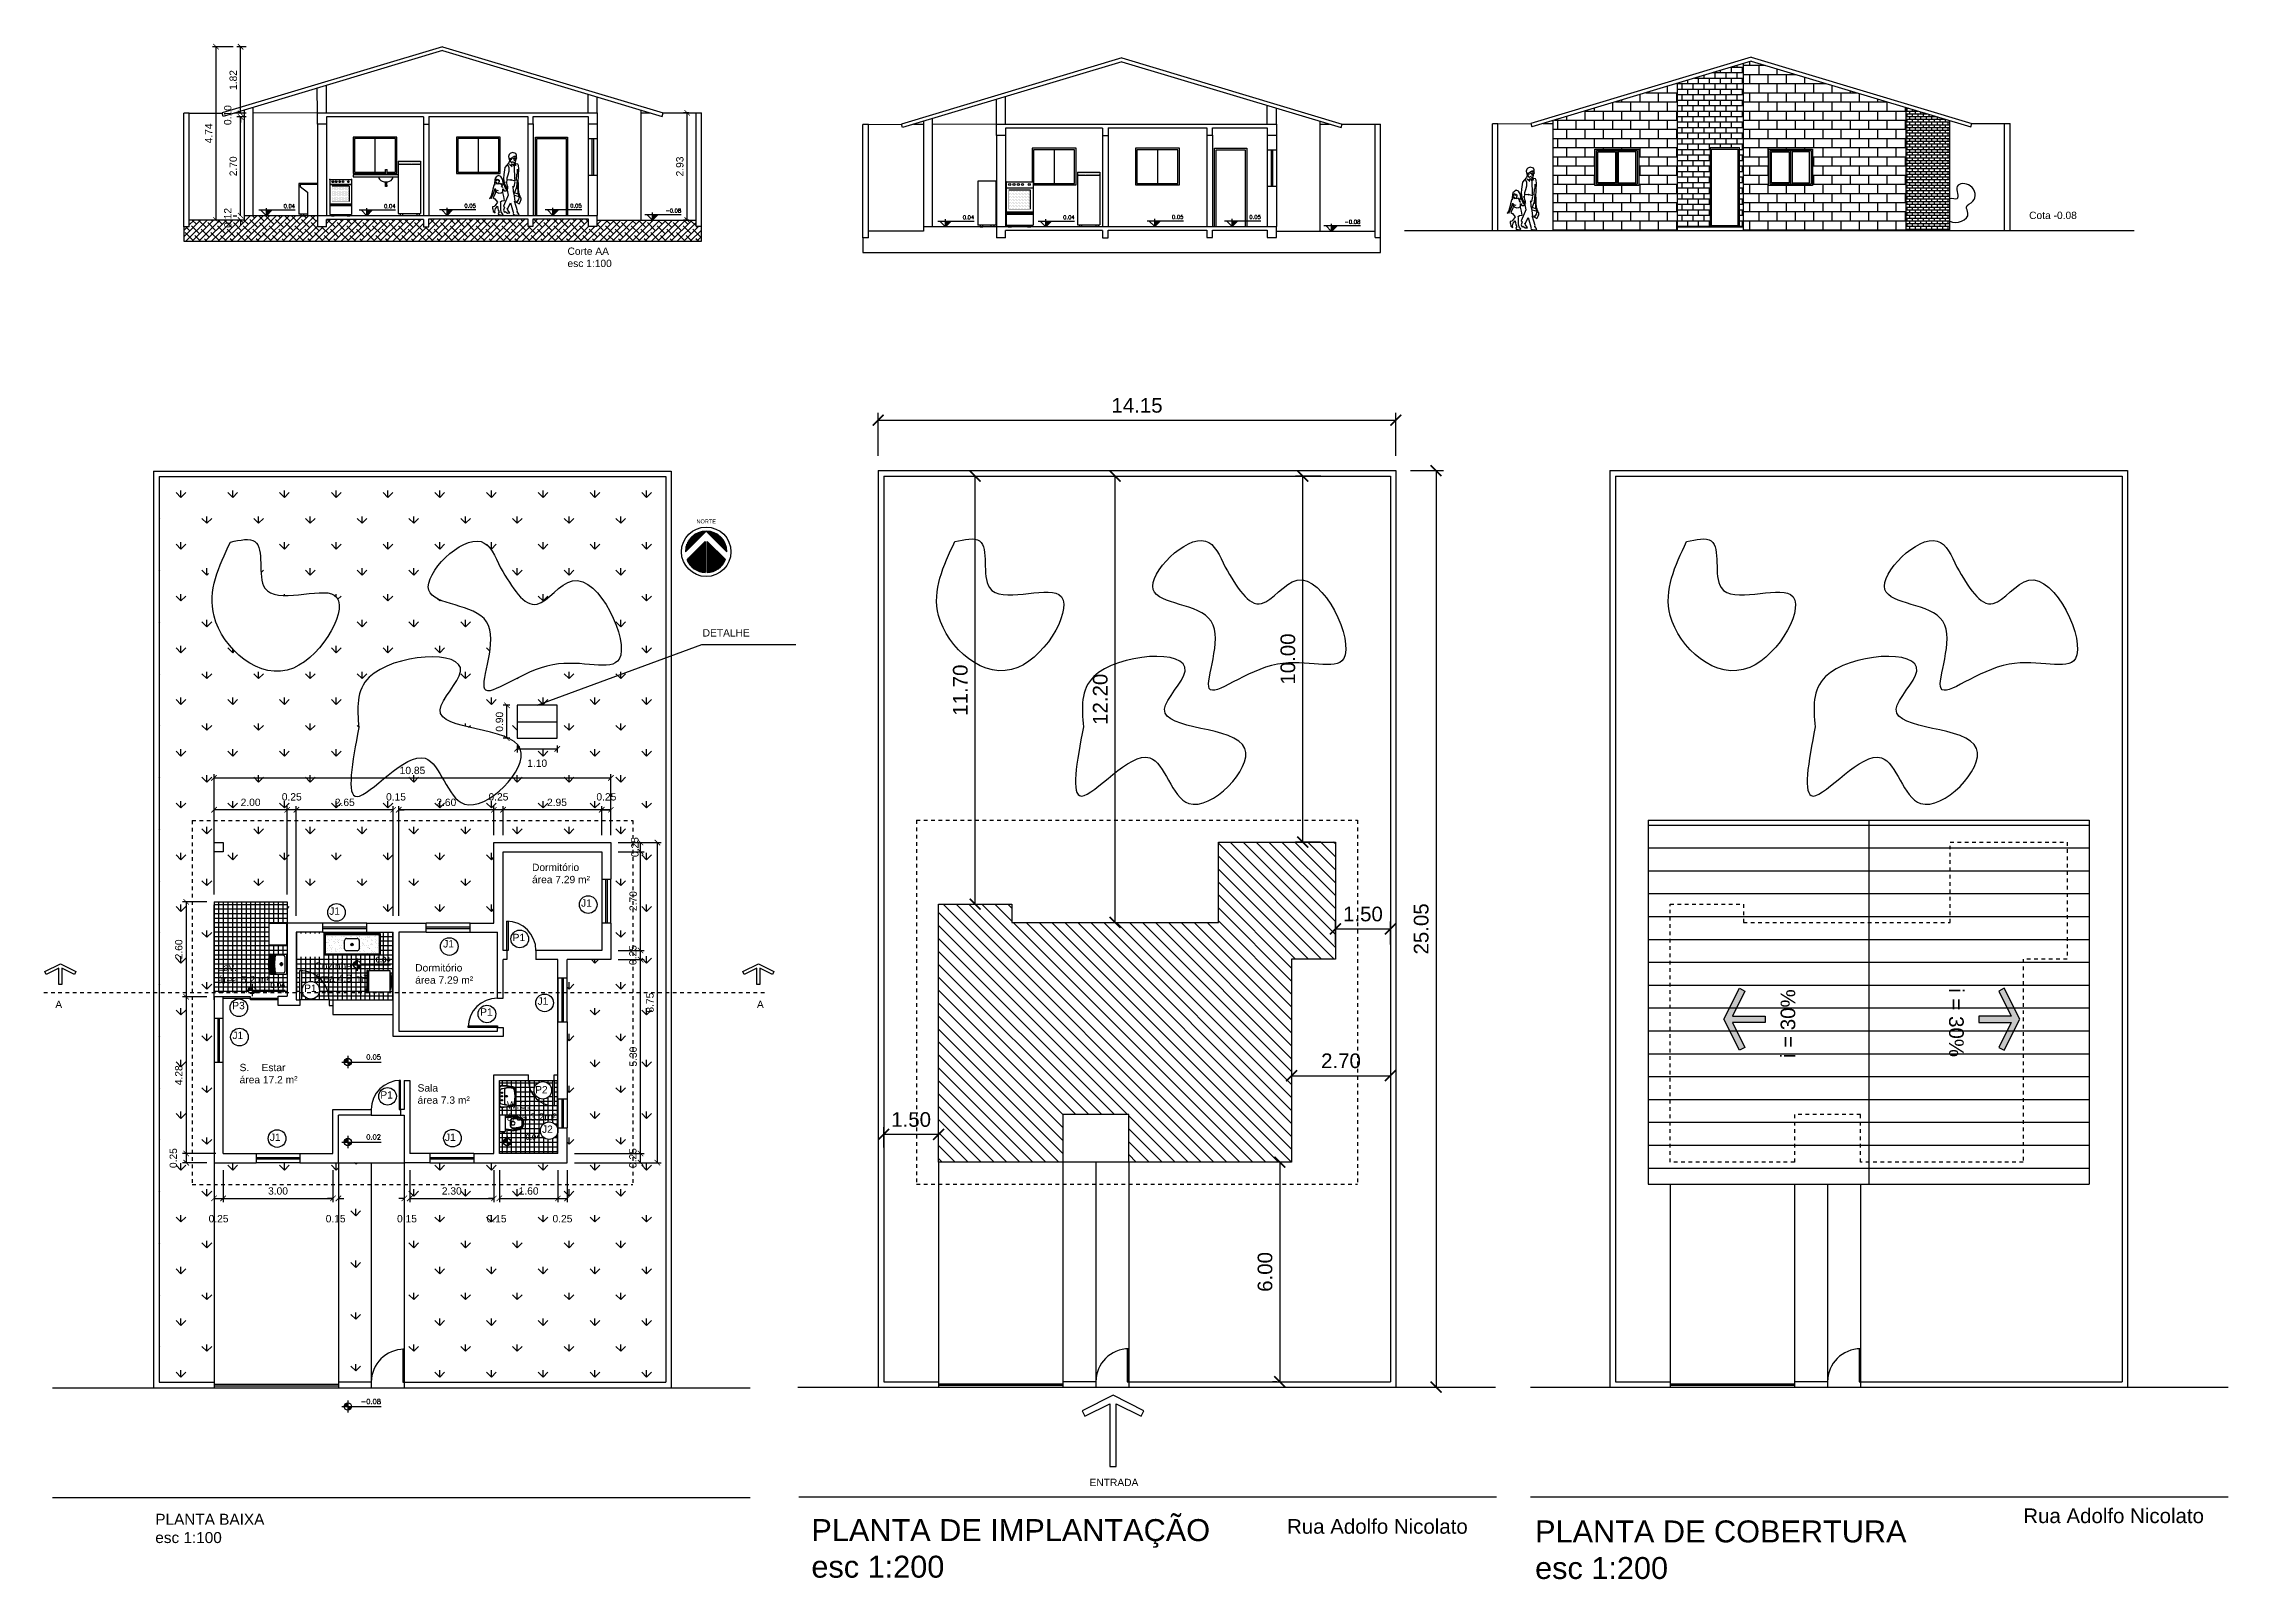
# Model space of a CAD drawing. Header units: inches. Extents: x -3 to 192, y -7 to 80.
# Drawn here: x 10.2 to 69.9, y 7.5 to 49.5 of the extents above; entities that cross this region are included whole.
import ezdxf
from ezdxf.enums import TextEntityAlignment as Align

# ---------------------------------------------------------------- set-up
doc = ezdxf.new("R2010")
doc.units = ezdxf.units.IN
doc.header["$LTSCALE"] = 0.001
doc.header["$MEASUREMENT"] = 0
doc.linetypes.add('ACAD_ISO10W100', pattern=[18, 12, -3, 0, -3])
doc.linetypes.add('HIDDEN2', pattern=[0.1875, 0.125, -0.0625])
for name, color, linetype in [('ESQUADRIAS', 3, 'Continuous'), ('ESTRUTURAS', 5, 'Continuous'), ('HACHURA', 251, 'Continuous'), ('LIN 01', 1, 'Continuous'), ('LIN 02', 2, 'Continuous'), ('M', 7, 'Continuous'), ('MOBILIÁRIO', 1, 'Continuous'), ('PAREDES', 4, 'Continuous'), ('PISO', 2, 'Continuous'), ('PROJEÇÕES', 253, 'HIDDEN2'), ('SIMBOLOS', 1, 'Continuous'), ('TEXTOS E COTAS', 251, 'Continuous'), ('VEGETAÇÃO', 90, 'Continuous')]:
    doc.layers.add(name, color=color, linetype=linetype)
doc.styles.add('1 100 ANATOÇÕES', font='arial.ttf', dxfattribs={"height": 0.2})
doc.styles.add('1 100 TITULOS', font='arial.ttf', dxfattribs={"height": 0.3})
doc.styles.add('1 200 ANOTAÇÕES', font='arial.ttf', dxfattribs={"height": 0.4})
doc.styles.add('1 200 TÍTULOS', font='arial.ttf', dxfattribs={"height": 0.6})
doc.styles.add('ROMANS', font='romans')
doc.styles.get("Standard").update_dxf_attribs({"font": 'arial.ttf'})
doc.dimstyles.new('1 100 COTAS', dxfattribs={"dimtxt": 0.2, "dimasz": 0.15, "dimexe": 0.1, "dimexo": 0.2, "dimgap": 0.1, "dimtad": 1, "dimzin": 0, "dimdsep": 46, "dimtxsty": 'Standard', "dimblk": 'ARCHTICK', "dimcen": 0.09, "dimadec": 0, "dimazin": 0, "dimtfac": 1, "dimtofl": 0, "dimtmove": 2, "dimatfit": 3, "dimfxl": 1, "dimtolj": 1, "dimtzin": 0, "dimarcsym": 0})
doc.dimstyles.new('1 200 COTAS', dxfattribs={"dimtxt": 0.4, "dimasz": 0.3, "dimexe": 0.2, "dimexo": 0.4, "dimgap": 0.2, "dimtad": 1, "dimzin": 0, "dimdsep": 46, "dimtxsty": 'Standard', "dimblk": 'ARCHTICK', "dimcen": 0.09, "dimadec": 0, "dimazin": 0, "dimtfac": 1, "dimtofl": 0, "dimtmove": 2, "dimatfit": 3, "dimfxl": 1, "dimtolj": 1, "dimtzin": 0, "dimarcsym": 0})
pattern_1 = [(90, (-12.544, -24.9644), (-3.53553, 3.53553), [0.9375, -6.13357]), (45, (-12.544, -24.9644), (-3.53553, 3.53553), [0.9375, -4.0625]), (135, (-12.544, -24.9644), (-3.53553, -3.53553), [0.9375, -4.0625])]
pattern_2 = [(90, (-56.72496, -61.91794), (-0.7071068, 0.7071068), [0.1875, -1.2267136]), (45, (-56.725, -61.9179), (-0.707107, 0.707107), [0.1875, -0.8125]), (135, (-56.725, -61.9179), (-0.707107, -0.707107), [0.1875, -0.8125])]
pattern_3 = [(90, (-56.72496, -61.91794), (-0.125, 0), []), (180, (-56.72496, -61.91794), (-1e-17, -0.125), [])]

msp = doc.modelspace()

# ---------------------------------------------------------------- texts
at = {"layer": 'TEXTOS E COTAS', "attachment_point": 1}
for s, width, gutter_width, insert, char_height, style in [('Cota -0.08', 1.4871, 1, (64.504, 44.887), 0.2, '1 100 ANATOÇÕES'), ('Corte AA \\Pesc 1:100', 1.9814, 1, (24.551, 43.907), 0.2, '1 100 ANATOÇÕES'), ('DETALHE', 2.54442, 1, (28.246, 33.477), 0.2, '1 100 ANATOÇÕES'), ('Dormitório\\Párea 7.29 m²', 1.57399, 1, (23.582, 27.069), 0.2, '1 100 ANATOÇÕES'), ('Lav.\\Párea 5.2 m²', 1.42064, 1, (14.987, 24.335), 0.2, '1 100 ANATOÇÕES'), ('Cozinha\\Párea 4.9 m²', 1.62968, 1, (17.633, 24.371), 0.2, '1 100 ANATOÇÕES'), ('Dormitório\\Párea 7.29 m²', 1.76239, 1, (20.389, 24.323), 0.2, '1 100 ANATOÇÕES'), ('A', 0.89932, 1, (10.552, 23.324), 0.2, '1 100 ANATOÇÕES'), ('A', 0.89932, 1, (29.73, 23.324), 0.2, '1 100 ANATOÇÕES'), ('\\pxi-3,l4,t4;S.^IEstar\\Párea 17.2 m²', 2.80604, 1, (15.389, 21.599), 0.2, '1 100 ANATOÇÕES'), ('Sala\\Párea 7.3 m²', 1.79324, 10, (20.453, 21.041), 0.2, '1 100 ANATOÇÕES'), ('W.C.\\Párea 3.2m²', 1.81286, 1, (22.894, 20.578), 0.2, '1 100 ANATOÇÕES'), ('ENTRADA', 1.72752, 1, (38.821, 10.261), 0.2, '1 100 ANATOÇÕES'), ('PLANTA BAIXA\\Pesc 1:100', 3.58518, 10, (13.285, 9.303), 0.3, '1 100 TITULOS'), ('PLANTA DE IMPLANTAÇÃO\\Pesc 1:200', 11.08134, 10, (31.218, 9.157), 0.6, '1 200 TÍTULOS'), ('Rua Adolfo Nicolato', 5.67183, 10, (44.22, 9.157), 0.4, '1 200 ANOTAÇÕES'), ('PLANTA DE COBERTURA\\Pesc 1:200', 10.42412, 10, (51, 9.121), 0.6, '1 200 TÍTULOS'), ('Rua Adolfo Nicolato', 5.67183, 10, (64.344, 9.448), 0.4, '1 200 ANOTAÇÕES')]:
    msp.add_mtext_dynamic_manual_height_columns(s, width=width, gutter_width=gutter_width, heights=[0], dxfattribs=dict(at, insert=insert, char_height=char_height, style=style))
at = {"layer": 'TEXTOS E COTAS', "char_height": 0.2, "attachment_point": 1}
for s, width, insert in [('J1', 0.40004, (18.038, 25.872)), ('J1', 0.39359, (24.923, 26.094)), ('P1', 0.36022, (23.052, 25.152)), ('J1', 0.33149, (21.153, 24.979)), ('P3', 0.34558, (15.388, 23.291)), ('P1', 0.37276, (17.352, 23.766)), ('J1', 0.38118, (23.733, 23.412)), ('P1', 0.34919, (22.165, 23.116)), ('J1', 0.3787, (15.393, 22.476)), ('P2', 0.41274, (23.667, 20.992)), ('P1', 0.36026, (19.436, 20.851)), ('J2', 0.36009, (23.855, 19.914)), ('J1', 0.36473, (16.415, 19.692)), ('J1', 0.37112, (21.201, 19.692))]:
    msp.add_mtext_dynamic_manual_height_columns(s, width=width, gutter_width=1, heights=[0], dxfattribs=dict(at, insert=insert))
at = {"layer": 'TEXTOS E COTAS', "char_height": 0.4, "attachment_point": 1, "style": '1 200 ANOTAÇÕES'}
for insert, rotation in [((57.711, 21.757), 90), ((62.716, 23.664), 270)]:
    msp.add_mtext_dynamic_manual_height_columns('i = 30%', width=2.74545, gutter_width=10, heights=[0], dxfattribs=dict(at, insert=insert, rotation=rotation))

# ---------------------------------------------------------------- blocks, each defined once
blk = doc.blocks.new('VasoSanitario_planta')
for points in [[(-22.2, -10.9), (-22.2, -12), (-23.6, -12), (-23.6, -11.7), (-25.2, -11.7), (-25.2, -13.5), (-25.2, -15.3), (-23.6, -15.3), (-23.6, -15.1), (-22.2, -15.1), (-22.2, -16.9, 0.333509), (-21, -18.4, 0.059373), (-20.5, -18.5), (0, -18.5)], [(22.2, -10.9), (22.2, -3.2, 0.327853), (20.7, -1.5, 0.087637), (20.4, -1.5), (0, -1.5), (-20.4, -1.5, 0.087637), (-20.7, -1.5, 0.327853), (-22.2, -3.2), (-22.2, -10.9)], [(-16.7, -18.5, -0.003882), (-17.6, -22, 0.024258), (-19, -30, 0.02486), (-19.5, -35, 0.033324), (-19.4, -40, 0.02486), (-19.1, -44, 0.012268), (-18.4, -49, 0.015806), (-17.3, -54, 0.026699), (-15.7, -59, 0.021919), (-14.9, -61, 0.174675), (-10, -65.9, 0.045452), (-7, -66.8, 0.022856), (-5.7, -67.1, 0.041289), (-3, -67.5, 0.052091), (-2.3, -67.6, 0.04333), (0, -67.6, 0.04333), (2.3, -67.6, 0.052091), (3, -67.5, 0.041289), (5.7, -67.1, 0.022856), (7, -66.8, 0.045452), (10, -65.9, 0.174675), (14.9, -61, 0.021919), (15.7, -59, 0.026699), (17.3, -54, 0.015806), (18.4, -49, 0.012268), (19.1, -44, 0.02486), (19.4, -40, 0.033324), (19.5, -35, 0.02486), (19, -30, 0.024258), (17.6, -22, -0.003882), (16.7, -18.5)], [(15.5, -18.8, 0.003849), (16.5, -22.3, -0.027799), (18, -31.3, -0.018883), (18.3, -35.1, -0.033646), (18.2, -39.9, -0.016781), (18, -42.6, -0.015438), (17.2, -48.8, -0.023716), (15.4, -56.1, -0.013571), (14.6, -58.6, -0.02186), (13.9, -60.5, -0.173345), (9.5, -64.8, -0.045814), (6.7, -65.6, -0.024058), (5.5, -65.9, -0.042614), (2.9, -66.3, -0.066108), (2.3, -66.4, -0.047154), (0, -66.4, -0.047154), (-2.3, -66.4, -0.066108), (-2.9, -66.3, -0.042614), (-5.5, -65.9, -0.024058), (-6.7, -65.6, -0.045814), (-9.5, -64.8, -0.173345), (-13.9, -60.5, -0.02186), (-14.6, -58.6, -0.013571), (-15.4, -56.1, -0.023716), (-17.2, -48.8, -0.015438), (-18, -42.6, -0.016781), (-18.2, -39.9, -0.033646), (-18.3, -35.1, -0.018883), (-18, -31.3, -0.027799), (-16.5, -22.3, 0.003849), (-15.5, -18.8)], [(0, -18.5), (20.5, -18.5, 0.059373), (21, -18.4, 0.333509), (22.2, -16.9), (22.2, -15.1), (22.2, -12), (22.2, -10.9)]]:
    blk.add_lwpolyline(points, format="xyb")
for points in [[(-23.6, -12), (-23.6, -13.5), (-23.6, -15.1)], [(-22.2, -12), (-22.2, -15.1)]]:
    blk.add_lwpolyline(points)
for points in [[(0, -30.6, 0.041331), (-6.1, -31.1, 0.129345), (-10.4, -32.8, 0.234638), (-14, -40, 0.044666), (-13.2, -50.1, 0.031515), (-11.4, -58.1, 0.151063), (-9.5, -61.4, 0.148094), (-5.9, -63.4, 0.031073), (-4.5, -63.6, 0.035055), (0, -64.1, 0.035055), (4.5, -63.6, 0.031073), (5.9, -63.4, 0.148094), (9.5, -61.4, 0.151063), (11.4, -58.1, 0.031515), (13.2, -50.1, 0.044666), (14, -40, 0.234638), (10.4, -32.8, 0.129345), (6.1, -31.1, 0.041331)], [(0, -31.5, -0.041434), (5.9, -32, -0.129651), (9.8, -33.5, -0.234583), (13.2, -40.1, -0.044678), (12.3, -49.9, -0.031614), (10.6, -57.8, -0.152477), (8.9, -60.7, -0.148725), (5.6, -62.5, -0.031624), (4.3, -62.7, -0.035113), (0, -63.1, -0.035113), (-4.3, -62.7, -0.031624), (-5.6, -62.5, -0.148725), (-8.9, -60.7, -0.152477), (-10.6, -57.8, -0.031614), (-12.3, -49.9, -0.044678), (-13.2, -40.1, -0.234583), (-9.8, -33.5, -0.129651), (-5.9, -32, -0.041434)], [(-4, -40.6, 0.164444), (-3.2, -43, 0.245936), (0, -44.5, 0.245936), (3.2, -43, 0.164444), (4, -40.6), (4, -34.1, 0.108885), (-4, -34.1)]]:
    blk.add_lwpolyline(points, format="xyb", close=True)
blk = doc.blocks.new('Pia_Planta')
blk.add_line((-25.2, 0), (25.2, 0))
for points in [[(-25.2, 0, 0.411609), (-29.7, -3.6, 0.050169), (-26.2, -34.9, 0.03482), (-25.7, -36.7, 0.269359), (-17.9, -43.1, 0.079469), (17.9, -43.1, 0.269359)], [(-25.2, 0, 0.391636), (-28.5, -3.3, 0.05065), (-25.1, -34.6, 0.046576), (-24.4, -36.8, 0.252091), (-17.7, -42, 0.080492), (17.7, -42, 0.252091), (24.4, -36.8, 0.046576), (25.1, -34.6, 0.05065), (28.5, -3.3, 0.391636), (25.2, 0, 0.022867)], [(17.9, -43.1, 0.269359), (25.7, -36.7, 0.03482), (26.2, -34.9, 0.050169), (29.7, -3.6, 0.411609), (25.2, 0)], [(-23.2, -17.7, -0.035069), (-21.4, -4.7, -0.343125), (-16.7, -0.8), (0.7, -0.8), (16.7, -0.8, -0.343125), (21.4, -4.7, -0.035069), (23.2, -17.7)]]:
    blk.add_lwpolyline(points, format="xyb")
blk.add_lwpolyline([(17.2, -40, 0.038545), (17.7, -39.9, 0.286674), (22.4, -34.6, 0.05967), (23.2, -17.7, 0.383108), (17.2, -12.1), (0.7, -12.1), (-17.2, -12.1, 0.383108), (-23.2, -17.7, 0.05967), (-22.4, -34.6, 0.286674), (-17.7, -39.9, 0.038545), (-17.2, -40, 0.062705)], format="xyb", close=True)
for centre, radius in [((-10.3, -5.5), 1.75), ((0.7, -18), 2.25), ((0.7, -5.5), 1.75), ((0.7, -18), 1.18), ((10.3, -5.5), 1.75)]:
    blk.add_circle(centre, radius)
blk = doc.blocks.new('geladeira_01')
for points in [[(0.201, -0.046), (0.201, -0.007), (0.111, 0), (-0.111, 0), (-0.201, -0.007), (-0.201, -0.046)], [(-0.265, -0.605), (-0.265, -0.591)], [(0.266, -0.591), (0.266, -0.605)]]:
    blk.add_lwpolyline(points)
for points in [[(0.285, -0.046), (0.285, -0.591), (-0.285, -0.591), (-0.285, -0.046)], [(0.285, -0.605), (-0.285, -0.605), (-0.285, -0.646), (0.285, -0.646)], [(0.206, -0.646), (0.206, -0.668), (0.228, -0.668), (0.228, -0.646)]]:
    blk.add_lwpolyline(points, close=True)
blk = doc.blocks.new('pia_05')
at = {"layer": 'MOBILIÁRIO', "linetype": 'Continuous'}
for p, q in [((-0.7, 0.55), (0.7, 0.55)), ((-0.7, 0), (-0.7, 0.55)), ((0.7, 0.55), (0.7, 0)), ((0.7, 0), (-0.7, 0)), ((-0.67, 0.52), (0.67, 0.52)), ((-0.67, 0.03), (-0.67, 0.52)), ((0.67, 0.03), (-0.67, 0.03)), ((-0.657, 0.511), (-0.657, 0.511)), ((-0.657, 0.328), (-0.657, 0.328)), ((-0.654, 0.048), (-0.654, 0.048)), ((-0.648, 0.315), (-0.648, 0.315)), ((-0.64, 0.036), (-0.64, 0.036)), ((-0.636, 0.099), (-0.636, 0.099)), ((-0.627, 0.467), (-0.627, 0.467)), ((-0.622, 0.32), (-0.622, 0.32)), ((-0.618, 0.122), (-0.618, 0.122)), ((-0.617, 0.174), (-0.617, 0.174)), ((-0.608, 0.384), (-0.608, 0.384)), ((-0.587, 0.323), (-0.587, 0.323)), ((-0.581, 0.258), (-0.581, 0.258)), ((-0.578, 0.127), (-0.578, 0.127)), ((-0.576, 0.364), (-0.576, 0.364)), ((-0.567, 0.246), (-0.567, 0.246)), ((-0.546, 0.193), (-0.546, 0.193)), ((-0.524, 0.396), (-0.524, 0.396)), ((-0.522, 0.481), (-0.522, 0.481)), ((-0.519, 0.249), (-0.519, 0.249)), ((-0.516, 0.135), (-0.516, 0.135)), ((-0.514, 0.173), (-0.514, 0.173)), ((-0.514, 0.102), (-0.514, 0.102)), ((-0.508, 0.468), (-0.508, 0.468)), ((-0.501, 0.185), (-0.501, 0.185)), ((-0.494, 0.456), (-0.494, 0.456)), ((-0.483, 0.337), (-0.483, 0.337)), ((-0.46, 0.29), (-0.46, 0.29)), ((-0.443, 0.342), (-0.443, 0.342)), ((-0.432, 0.466), (-0.432, 0.466)), ((-0.428, 0.395), (-0.428, 0.395)), ((-0.427, 0.319), (-0.427, 0.319)), ((-0.425, 0.115), (-0.425, 0.115)), ((-0.422, 0.173), (-0.422, 0.173)), ((-0.413, 0.149), (-0.413, 0.149)), ((-0.411, 0.102), (-0.411, 0.102)), ((-0.399, 0.099), (-0.399, 0.099)), ((-0.381, 0.35), (-0.381, 0.35)), ((-0.373, 0.154), (-0.373, 0.154)), ((-0.371, 0.384), (-0.371, 0.384)), ((-0.352, 0.325), (-0.352, 0.325)), ((-0.344, 0.042), (-0.344, 0.042)), ((-0.339, 0.364), (-0.339, 0.364)), ((-0.338, 0.312), (-0.338, 0.312)), ((-0.324, 0.398), (-0.324, 0.398)), ((-0.32, 0.251), (-0.32, 0.251)), ((-0.315, 0.105), (-0.315, 0.105)), ((-0.311, 0.162), (-0.311, 0.162)), ((-0.309, 0.194), (-0.309, 0.194)), ((-0.284, 0.481), (-0.284, 0.481)), ((-0.278, 0.364), (-0.278, 0.364)), ((-0.277, 0.173), (-0.277, 0.173)), ((-0.271, 0.252), (-0.271, 0.252)), ((-0.238, 0.369), (-0.238, 0.369)), ((-0.226, 0.474), (-0.226, 0.474)), ((-0.223, 0.29), (-0.223, 0.29)), ((-0.221, 0.327), (-0.221, 0.327)), ((-0.217, 0.18), (-0.217, 0.18)), ((-0.212, 0.033), (-0.212, 0.033)), ((-0.208, 0.176), (-0.208, 0.176)), ((-0.199, 0.462), (-0.199, 0.462)), ((-0.196, 0.182), (-0.196, 0.182)), ((-0.193, 0.164), (-0.193, 0.371)), ((-0.161, 0.1), (-0.161, 0.1)), ((-0.143, 0.421), (0.121, 0.421)), ((0.121, 0.114), (-0.143, 0.114)), ((-0.12, 0.104), (-0.12, 0.104)), ((-0.115, 0.109), (-0.115, 0.109)), ((-0.047, 0.482), (-0.047, 0.482)), ((-0.039, 0.039), (-0.039, 0.039)), ((-0.027, 0.476), (-0.027, 0.476)), ((-0.012, 0.036), (-0.012, 0.036)), ((0.076, 0.1), (0.076, 0.1)), ((0.086, 0.111), (0.086, 0.111)), ((0.106, 0.459), (0.106, 0.459)), ((0.12, 0.446), (0.12, 0.446)), ((0.168, 0.475), (0.168, 0.475)), ((0.171, 0.371), (0.171, 0.164)), ((0.172, 0.423), (0.172, 0.423)), ((0.173, 0.328), (0.173, 0.328)), ((0.178, 0.182), (0.178, 0.182)), ((0.183, 0.035), (0.183, 0.035)), ((0.187, 0.385), (0.187, 0.385)), ((0.19, 0.482), (0.19, 0.482)), ((0.19, 0.106), (0.19, 0.106)), ((0.198, 0.174), (0.198, 0.174)), ((0.203, 0.23), (0.203, 0.23)), ((0.204, 0.093), (0.204, 0.093)), ((0.234, 0.431), (0.234, 0.431)), ((0.242, 0.235), (0.242, 0.235)), ((0.252, 0.291), (0.252, 0.291)), ((0.262, 0.316), (0.262, 0.316)), ((0.27, 0.032), (0.27, 0.032)), ((0.273, 0.042), (0.273, 0.042)), ((0.276, 0.407), (0.276, 0.407)), ((0.277, 0.303), (0.277, 0.303)), ((0.281, 0.26), (0.281, 0.26)), ((0.285, 0.114), (0.285, 0.114)), ((0.304, 0.243), (0.304, 0.243)), ((0.312, 0.047), (0.312, 0.047)), ((0.313, 0.1), (0.313, 0.1)), ((0.337, 0.445), (0.337, 0.445)), ((0.341, 0.386), (0.341, 0.386)), ((0.343, 0.242), (0.343, 0.242)), ((0.349, 0.513), (0.349, 0.513)), ((0.373, 0.365), (0.373, 0.365)), ((0.374, 0.483), (0.374, 0.483)), ((0.374, 0.055), (0.374, 0.055)), ((0.377, 0.45), (0.377, 0.45)), ((0.379, 0.336), (0.379, 0.336)), ((0.384, 0.189), (0.384, 0.189)), ((0.388, 0.042), (0.388, 0.042)), ((0.403, 0.195), (0.403, 0.195)), ((0.408, 0.257), (0.408, 0.257)), ((0.416, 0.452), (0.416, 0.452)), ((0.419, 0.173), (0.419, 0.173)), ((0.428, 0.482), (0.428, 0.482)), ((0.433, 0.16), (0.433, 0.16)), ((0.435, 0.175), (0.435, 0.175)), ((0.439, 0.458), (0.439, 0.458)), ((0.447, 0.262), (0.447, 0.262)), ((0.471, 0.406), (0.471, 0.406)), ((0.475, 0.26), (0.475, 0.26)), ((0.478, 0.069), (0.478, 0.069)), ((0.48, 0.113), (0.48, 0.113)), ((0.489, 0.292), (0.489, 0.292)), ((0.492, 0.383), (0.492, 0.383)), ((0.499, 0.099), (0.499, 0.099)), ((0.506, 0.37), (0.506, 0.37)), ((0.509, 0.27), (0.509, 0.27)), ((0.518, 0.074), (0.518, 0.074)), ((0.543, 0.472), (0.543, 0.472)), ((0.551, 0.101), (0.551, 0.101)), ((0.572, 0.309), (0.572, 0.309)), ((0.573, 0.485), (0.573, 0.485)), ((0.578, 0.338), (0.578, 0.338)), ((0.579, 0.386), (0.579, 0.386)), ((0.58, 0.082), (0.58, 0.082)), ((0.582, 0.477), (0.582, 0.477)), ((0.583, 0.192), (0.583, 0.192)), ((0.588, 0.045), (0.588, 0.045)), ((0.611, 0.366), (0.611, 0.366)), ((0.613, 0.284), (0.613, 0.284)), ((0.64, 0.195), (0.64, 0.195)), ((0.644, 0.485), (0.644, 0.485)), ((0.645, 0.519), (0.645, 0.519)), ((0.648, 0.24), (0.648, 0.24)), ((0.652, 0.289), (0.652, 0.289)), ((0.662, 0.227), (0.662, 0.227)), ((0.665, 0.483), (0.665, 0.483)), ((0.67, 0.52), (0.67, 0.03))]:
    blk.add_line(p, q, dxfattribs=at)
for radius in [0.03, 0.02]:
    blk.add_circle((-0.009, 0.27), radius, dxfattribs=at)
for centre, start, end in [((-0.143, 0.371), 90, 180), ((-0.143, 0.164), 180, 270), ((0.121, 0.371), 0, 90), ((0.121, 0.164), 270, 0)]:
    blk.add_arc(centre, 0.05, start, end, dxfattribs=at)
blk = doc.blocks.new('TANQUES 18 LITROS')
for p, q in [((3515.5, 1556.6), (3515.5, 1598.9)), ((3516.5, 1599.9), (3569.1, 1599.9)), ((3518.2, 1567.1), (3517.8, 1556.8)), ((3518.2, 1567.1), (3518.4, 1571.7)), ((3519.4, 1593), (3518.4, 1571.4)), ((3521.1, 1568.9), (3520.6, 1568.9)), ((3522.5, 1596), (3563.1, 1596)), ((3539.5, 1553), (3542.8, 1553)), ((3539.7, 1554.6), (3542.8, 1554.6)), ((3539.9, 1556.3), (3542.8, 1556.3)), ((3540, 1557.4), (3542.8, 1557.4)), ((3540.2, 1559.1), (3542.8, 1559.1)), ((3540.3, 1560.2), (3542.8, 1560.2)), ((3540.5, 1561.9), (3542.8, 1561.9)), ((3540.6, 1562.9), (3542.8, 1562.9)), ((3540.8, 1564.7), (3542.8, 1564.7)), ((3541, 1565.9), (3542.8, 1565.9)), ((3541.2, 1567.6), (3542.8, 1567.6)), ((3544.5, 1567.6), (3542.8, 1567.6)), ((3544.7, 1565.9), (3542.8, 1565.9)), ((3544.8, 1564.7), (3542.8, 1564.7)), ((3545, 1562.9), (3542.8, 1562.9)), ((3545.1, 1561.9), (3542.8, 1561.9)), ((3545.3, 1560.2), (3542.8, 1560.2)), ((3545.4, 1559.1), (3542.8, 1559.1)), ((3545.6, 1557.4), (3542.8, 1557.4)), ((3545.7, 1556.3), (3542.8, 1556.3)), ((3545.9, 1554.6), (3542.8, 1554.6)), ((3546.1, 1553), (3542.8, 1553)), ((3564.5, 1568.9), (3565, 1568.9)), ((3566.3, 1593), (3567.2, 1571.4)), ((3567.4, 1567.1), (3567.2, 1571.7)), ((3567.4, 1567.1), (3567.8, 1556.8)), ((3570.1, 1556.6), (3570.1, 1598.9)), ((3539.3, 1550.9), (3542.8, 1550.9)), ((3546.3, 1550.9), (3542.8, 1550.9))]:
    blk.add_line(p, q)
at = {"ltscale": 4}
for p, q in [((3537.7, 1586.2), (3542.8, 1586.2)), ((3542.8, 1591.3), (3542.8, 1581)), ((3548, 1586.2), (3542.8, 1586.2))]:
    blk.add_line(p, q, dxfattribs=at)
for centre, radius, start, end in [((3516.5, 1598.9), 1, 90, 180), ((3520, 1556.7), 4.52, 179.45329, 257.40843), ((3520.1, 1556.7), 2.36, 177.50846, 265.3505), ((3520.8, 1571.3), 2.36, 177.50846, 264.99534), ((3520.1, 1556.7), 0.867, 82.27369, 268.42731), ((3522.5, 1592.9), 3.15, 90, 177.50846), ((3520.2, 1559.6), 0.889, 76.44679, 274.25421), ((3520.4, 1562.4), 0.898, 69.82092, 280.88008), ((3520.6, 1565.1), 0.9, 69.46501, 281.236), ((3520.9, 1568.1), 0.893, 97.87451, 279.63935), ((3573.2, 2208.6), 656.5, 265.3505, 267.06364), ((3573.2, 2208.6), 654.9, 265.3505, 267.07172), ((3573.2, 2208.6), 653.2, 265.3505, 267.08071), ((3573.2, 2208.6), 652.1, 265.3505, 267.08643), ((3573.2, 2208.6), 649.3, 265.3505, 267.10115), ((3573.2, 2208.6), 650.3, 265.3505, 267.09563), ((3573.2, 2208.6), 647.5, 265.3505, 267.1103), ((3573.2, 2208.6), 646.5, 265.3505, 267.11586), ((3573.2, 2208.6), 644.8, 265.3505, 267.12509), ((3573.2, 2208.6), 643.6, 265.3505, 267.13146), ((3573.2, 2208.6), 641.8, 265.3505, 267.14088), ((3542.8, 1586.2), 3.58, 90, 270), ((3542.8, 1586.2), 2.3, 90, 270), ((3542.8, 1586.2), 3.58, 270, 90), ((3542.8, 1586.2), 2.3, 270, 90), ((3512.5, 2208.6), 641.8, 272.85912, 274.6495), ((3512.5, 2208.6), 643.6, 272.86854, 274.6495), ((3512.5, 2208.6), 644.8, 272.87491, 274.6495), ((3512.5, 2208.6), 646.5, 272.88414, 274.6495), ((3512.5, 2208.6), 647.5, 272.8897, 274.6495), ((3512.5, 2208.6), 649.3, 272.89885, 274.6495), ((3512.5, 2208.6), 650.3, 272.90437, 274.6495), ((3512.5, 2208.6), 652.1, 272.91357, 274.6495), ((3512.5, 2208.6), 653.2, 272.91929, 274.6495), ((3512.5, 2208.6), 654.9, 272.92828, 274.6495), ((3512.5, 2208.6), 656.5, 272.93636, 274.6495), ((3563.1, 1592.9), 3.15, 2.49154, 90), ((3564.8, 1568.1), 0.893, 260.36065, 82.12549), ((3565, 1565.1), 0.9, 258.764, 110.53499), ((3565.3, 1562.4), 0.898, 259.11992, 110.17908), ((3564.8, 1571.3), 2.36, 275.00466, 2.49154), ((3565.4, 1559.6), 0.889, 265.74579, 103.55321), ((3565.5, 1556.7), 0.867, 271.57269, 97.72631), ((3565.5, 1556.7), 2.36, 274.6495, 2.49154), ((3565.6, 1556.7), 4.52, 282.59157, 0.54671), ((3569.1, 1598.9), 1, 0, 90), ((3573.2, 2208.6), 658.6, 265.28579, 267.05276), ((3512.5, 2208.6), 658.6, 272.94724, 274.71421)]:
    blk.add_arc(centre, radius, start, end)
blk = doc.blocks.new('Cota002')
at = {"layer": 'SIMBOLOS'}
for p, q in [((-0.25, 0), (1.35, 0)), ((0, 0.25), (0, -0.25))]:
    blk.add_line(p, q, dxfattribs=at)
at = {"layer": 'SIMBOLOS', "const_width": 0.15}
for points in [[(0, 0.075, 0.414214), (-0.075, 0, 1)], [(0, -0.075, 0.414214), (0.075, 0, 1)]]:
    blk.add_lwpolyline(points, format="xyb", dxfattribs=at)
at = {"layer": 'SIMBOLOS'}
blk.add_circle((0, 0), 0.15, dxfattribs=at)
at = {"layer": 'SIMBOLOS', "color": 7, "style": 'ROMANS'}
blk.add_attdef('COTA', text='', height=0.2, dxfattribs=at).set_placement((1.35, 0.104), align=Align.RIGHT)
blk = doc.blocks.new('*X8')
at = {"color": 0}
for p, q in [((-61.8, 5), (29.2, 5)), ((-61.5, 7.5), (26.7, 7.5)), ((-61.2, 10), (24.2, 10)), ((-60.7, 12.5), (21.7, 12.5)), ((-60.2, 15), (19.2, 15)), ((-59.5, 17.5), (16.7, 17.5)), ((-58.7, 20), (14.2, 20)), ((-57.8, 22.5), (11.7, 22.5)), ((-56.7, 25), (9.2, 25)), ((-55.6, 27.5), (6.7, 27.5)), ((-54.3, 30), (4.2, 30)), ((-52.8, 32.5), (1.7, 32.5)), ((-51.2, 35), (-0.8, 35)), ((-49.4, 37.5), (-3.3, 37.5)), ((-47.4, 40), (-5.8, 40)), ((-45.1, 42.5), (-8.3, 42.5)), ((-42.6, 45), (-10.8, 45)), ((-39.8, 47.5), (-13.3, 47.5)), ((-36.7, 50), (-15.8, 50)), ((-33, 52.5), (-18.3, 52.5)), ((-28.6, 55), (-20.8, 55))]:
    blk.add_line(p, q, dxfattribs=at)
blk = doc.blocks.new('*X9')
at = {"color": 0}
for p, q in [((-61.8, -5), (29.2, -5)), ((-61.5, -7.5), (26.7, -7.5)), ((-61.2, -10), (24.2, -10)), ((-60.7, -12.5), (21.7, -12.5)), ((-60.2, -15), (19.2, -15)), ((-59.5, -17.5), (16.7, -17.5)), ((-58.7, -20), (14.2, -20)), ((-57.8, -22.5), (11.7, -22.5)), ((-56.7, -25), (9.2, -25)), ((-55.6, -27.5), (6.7, -27.5)), ((-54.3, -30), (4.2, -30)), ((-52.8, -32.5), (1.7, -32.5)), ((-51.2, -35), (-0.8, -35)), ((-49.4, -37.5), (-3.3, -37.5)), ((-47.4, -40), (-5.8, -40)), ((-45.1, -42.5), (-8.3, -42.5)), ((-42.6, -45), (-10.8, -45)), ((-39.8, -47.5), (-13.3, -47.5)), ((-36.7, -50), (-15.8, -50)), ((-33, -52.5), (-18.3, -52.5)), ((-28.6, -55), (-20.8, -55))]:
    blk.add_line(p, q, dxfattribs=at)
blk = doc.blocks.new('*X10')
at = {"color": 0}
for p, q in [((2.2, -60), (15.6, -60)), ((4.7, -57.5), (23.2, -57.5)), ((7.2, -55), (28.6, -55)), ((9.7, -52.5), (33, -52.5)), ((12.2, -50), (36.7, -50)), ((14.7, -47.5), (39.8, -47.5)), ((17.2, -45), (42.6, -45)), ((19.7, -42.5), (45.1, -42.5)), ((22.2, -40), (47.4, -40)), ((24.7, -37.5), (49.4, -37.5)), ((27.2, -35), (51.2, -35)), ((29.7, -32.5), (52.8, -32.5)), ((32.2, -30), (54.3, -30)), ((34.7, -27.5), (55.6, -27.5)), ((37.2, -25), (56.7, -25)), ((39.7, -22.5), (57.8, -22.5)), ((42.2, -20), (58.7, -20)), ((44.7, -17.5), (59.5, -17.5)), ((47.2, -15), (60.2, -15)), ((49.7, -12.5), (60.7, -12.5)), ((52.2, -10), (61.2, -10)), ((54.7, -7.5), (61.5, -7.5)), ((57.2, -5), (61.8, -5)), ((59.7, -2.5), (61.9, -2.5))]:
    blk.add_line(p, q, dxfattribs=at)
blk = doc.blocks.new('*X11')
at = {"color": 0}
for p, q in [((2.2, 60), (15.6, 60)), ((4.7, 57.5), (23.2, 57.5)), ((7.2, 55), (28.6, 55)), ((9.7, 52.5), (33, 52.5)), ((12.2, 50), (36.7, 50)), ((14.7, 47.5), (39.8, 47.5)), ((17.2, 45), (42.6, 45)), ((19.7, 42.5), (45.1, 42.5)), ((22.2, 40), (47.4, 40)), ((24.7, 37.5), (49.4, 37.5)), ((27.2, 35), (51.2, 35)), ((29.7, 32.5), (52.8, 32.5)), ((32.2, 30), (54.3, 30)), ((34.7, 27.5), (55.6, 27.5)), ((37.2, 25), (56.7, 25)), ((39.7, 22.5), (57.8, 22.5)), ((42.2, 20), (58.7, 20)), ((44.7, 17.5), (59.5, 17.5)), ((47.2, 15), (60.2, 15)), ((49.7, 12.5), (60.7, 12.5)), ((52.2, 10), (61.2, 10)), ((54.7, 7.5), (61.5, 7.5)), ((57.2, 5), (61.8, 5)), ((59.7, 2.5), (61.9, 2.5)), ((62, 0), (62.2, 0))]:
    blk.add_line(p, q, dxfattribs=at)
blk = doc.blocks.new('NORTH6')
at = {"color": 7}
for p, q in [((0.217, 0.021), (-0.43, 0.021)), ((-0.162, 0.399), (0.217, 0.021)), ((0.432, 0), (0.001, 0.431)), ((-0.43, -0.021), (0.217, -0.021)), ((-0.162, -0.399), (0.217, -0.021)), ((0.432, 0), (0.001, -0.431))]:
    blk.add_line(p, q, dxfattribs=at)
blk.add_circle((0, 0), 0.514, dxfattribs=at)
for start, end in [(112.0353, 177.2265), (0, 89.8055), (182.7735, 247.9647), (270.1945, 0)]:
    blk.add_arc((0, 0), 0.431, start, end, dxfattribs=at)
at = {"xscale": 0.006944444444444444, "yscale": 0.006944444444444444, "zscale": 0.006944444444444444}
for name in ['*X8', '*X11', '*X9', '*X10']:
    blk.add_blockref(name, (0, 0), dxfattribs=at)
at = {"flags": 8}
blk.add_attdef('LABEL', text='', height=0.0833, rotation=270, dxfattribs=at).set_placement((0.631, 0), align=Align.MIDDLE)
blk = doc.blocks.new('SYMBarrows004')
blk.add_lwpolyline([(0.783, 0.435), (0.705, 0.396), (0.881, 0.043), (0, 0.043), (0, -0.043), (0.881, -0.043), (0.705, -0.396), (0.783, -0.435), (1.001, 0), (0.783, 0.435)])
blk = doc.blocks.new('_ArchTick')
at = {"color": 0, "linetype": 'ByBlock', "const_width": 0.15}
blk.add_lwpolyline([(-0.5, -0.5), (0.5, 0.5)], dxfattribs=at)
blk = doc.blocks.new('*D15')
at = {"layer": 'Defpoints', "color": 0, "transparency": 16777216}
for p in [(25.739, 28.542), (25.489, 27.646), (25.739, 27.646)]:
    blk.add_point(p, dxfattribs=at)
at = {"layer": 'TEXTOS E COTAS', "color": 0, "lineweight": -2, "transparency": 16777216}
for p, q in [((25.489, 27.846), (25.489, 28.642)), ((25.489, 28.542), (25.739, 28.542)), ((25.739, 27.846), (25.739, 28.642))]:
    blk.add_line(p, q, dxfattribs=at)
at = {"layer": 'TEXTOS E COTAS', "color": 0, "lineweight": -2, "transparency": 16777216, "xscale": 0.15, "yscale": 0.15, "zscale": 0.15, "rotation": 180}
blk.add_blockref('_ArchTick', (25.489, 28.542), dxfattribs=at)
at = {"layer": 'TEXTOS E COTAS', "color": 0, "lineweight": -2, "transparency": 16777216, "xscale": 0.15, "yscale": 0.15, "zscale": 0.15}
blk.add_blockref('_ArchTick', (25.739, 28.542), dxfattribs=at)
at = {"layer": 'TEXTOS E COTAS', "color": 0, "transparency": 16777216, "insert": (25.614, 28.894), "char_height": 0.2, "attachment_point": 5}
blk.add_mtext('\\A1;0.25', dxfattribs=at)
blk = doc.blocks.new('*D16')
at = {"layer": 'Defpoints', "color": 0, "transparency": 16777216}
for p in [(22.789, 28.542), (22.789, 27.646), (25.739, 27.646)]:
    blk.add_point(p, dxfattribs=at)
at = {"layer": 'TEXTOS E COTAS', "color": 0, "lineweight": -2, "transparency": 16777216}
for p, q in [((22.789, 27.846), (22.789, 28.642)), ((25.739, 28.542), (22.789, 28.542)), ((25.739, 27.846), (25.739, 28.642))]:
    blk.add_line(p, q, dxfattribs=at)
at = {"layer": 'TEXTOS E COTAS', "color": 0, "lineweight": -2, "transparency": 16777216, "xscale": 0.15, "yscale": 0.15, "zscale": 0.15, "rotation": 180}
blk.add_blockref('_ArchTick', (22.789, 28.542), dxfattribs=at)
at = {"layer": 'TEXTOS E COTAS', "color": 0, "lineweight": -2, "transparency": 16777216, "xscale": 0.15, "yscale": 0.15, "zscale": 0.15}
blk.add_blockref('_ArchTick', (25.739, 28.542), dxfattribs=at)
at = {"layer": 'TEXTOS E COTAS', "color": 0, "transparency": 16777216, "insert": (24.264, 28.744), "char_height": 0.2, "attachment_point": 5}
blk.add_mtext('\\A1;2.95', dxfattribs=at)
blk = doc.blocks.new('*D17')
at = {"layer": 'Defpoints', "color": 0, "transparency": 16777216}
for p in [(22.539, 28.542), (22.539, 27.646), (22.789, 27.646)]:
    blk.add_point(p, dxfattribs=at)
at = {"layer": 'TEXTOS E COTAS', "color": 0, "lineweight": -2, "transparency": 16777216}
for p, q in [((22.539, 27.846), (22.539, 28.642)), ((22.789, 28.542), (22.539, 28.542)), ((22.789, 27.846), (22.789, 28.642))]:
    blk.add_line(p, q, dxfattribs=at)
at = {"layer": 'TEXTOS E COTAS', "color": 0, "lineweight": -2, "transparency": 16777216, "xscale": 0.15, "yscale": 0.15, "zscale": 0.15, "rotation": 180}
blk.add_blockref('_ArchTick', (22.539, 28.542), dxfattribs=at)
at = {"layer": 'TEXTOS E COTAS', "color": 0, "lineweight": -2, "transparency": 16777216, "xscale": 0.15, "yscale": 0.15, "zscale": 0.15}
blk.add_blockref('_ArchTick', (22.789, 28.542), dxfattribs=at)
at = {"layer": 'TEXTOS E COTAS', "color": 0, "transparency": 16777216, "insert": (22.664, 28.894), "char_height": 0.2, "attachment_point": 5}
blk.add_mtext('\\A1;0.25', dxfattribs=at)
blk = doc.blocks.new('*D18')
at = {"layer": 'Defpoints', "color": 0, "transparency": 16777216}
for p in [(19.939, 28.542), (22.539, 27.646), (19.939, 25.446)]:
    blk.add_point(p, dxfattribs=at)
at = {"layer": 'TEXTOS E COTAS', "color": 0, "lineweight": -2, "transparency": 16777216}
for p, q in [((19.939, 25.646), (19.939, 28.642)), ((22.539, 28.542), (19.939, 28.542)), ((22.539, 27.846), (22.539, 28.642))]:
    blk.add_line(p, q, dxfattribs=at)
at = {"layer": 'TEXTOS E COTAS', "color": 0, "lineweight": -2, "transparency": 16777216, "xscale": 0.15, "yscale": 0.15, "zscale": 0.15, "rotation": 180}
blk.add_blockref('_ArchTick', (19.939, 28.542), dxfattribs=at)
at = {"layer": 'TEXTOS E COTAS', "color": 0, "lineweight": -2, "transparency": 16777216, "xscale": 0.15, "yscale": 0.15, "zscale": 0.15}
blk.add_blockref('_ArchTick', (22.539, 28.542), dxfattribs=at)
at = {"layer": 'TEXTOS E COTAS', "color": 0, "transparency": 16777216, "insert": (21.239, 28.744), "char_height": 0.2, "attachment_point": 5}
blk.add_mtext('\\A1;2.60', dxfattribs=at)
blk = doc.blocks.new('*D19')
at = {"layer": 'Defpoints', "color": 0, "transparency": 16777216}
for p in [(19.789, 28.542), (19.789, 25.446), (19.939, 25.446)]:
    blk.add_point(p, dxfattribs=at)
at = {"layer": 'TEXTOS E COTAS', "color": 0, "lineweight": -2, "transparency": 16777216}
for p, q in [((19.789, 28.542), (19.639, 28.542)), ((19.789, 25.646), (19.789, 28.642)), ((19.939, 25.646), (19.939, 28.642)), ((19.939, 28.542), (20.089, 28.542))]:
    blk.add_line(p, q, dxfattribs=at)
at = {"layer": 'TEXTOS E COTAS', "color": 0, "lineweight": -2, "transparency": 16777216, "xscale": 0.15, "yscale": 0.15, "zscale": 0.15}
blk.add_blockref('_ArchTick', (19.789, 28.542), dxfattribs=at)
at = {"layer": 'TEXTOS E COTAS', "color": 0, "lineweight": -2, "transparency": 16777216, "xscale": 0.15, "yscale": 0.15, "zscale": 0.15, "rotation": 180}
blk.add_blockref('_ArchTick', (19.939, 28.542), dxfattribs=at)
at = {"layer": 'TEXTOS E COTAS', "color": 0, "transparency": 16777216, "insert": (19.864, 28.894), "char_height": 0.2, "attachment_point": 5}
blk.add_mtext('\\A1;0.15', dxfattribs=at)
blk = doc.blocks.new('*D20')
at = {"layer": 'Defpoints', "color": 0, "transparency": 16777216}
for p in [(17.139, 28.542), (17.139, 26.028), (19.789, 25.446)]:
    blk.add_point(p, dxfattribs=at)
at = {"layer": 'TEXTOS E COTAS', "color": 0, "lineweight": -2, "transparency": 16777216}
for p, q in [((17.139, 26.228), (17.139, 28.642)), ((19.789, 28.542), (17.139, 28.542)), ((19.789, 25.646), (19.789, 28.642))]:
    blk.add_line(p, q, dxfattribs=at)
at = {"layer": 'TEXTOS E COTAS', "color": 0, "lineweight": -2, "transparency": 16777216, "xscale": 0.15, "yscale": 0.15, "zscale": 0.15, "rotation": 180}
blk.add_blockref('_ArchTick', (17.139, 28.542), dxfattribs=at)
at = {"layer": 'TEXTOS E COTAS', "color": 0, "lineweight": -2, "transparency": 16777216, "xscale": 0.15, "yscale": 0.15, "zscale": 0.15}
blk.add_blockref('_ArchTick', (19.789, 28.542), dxfattribs=at)
at = {"layer": 'TEXTOS E COTAS', "color": 0, "transparency": 16777216, "insert": (18.464, 28.744), "char_height": 0.2, "attachment_point": 5}
blk.add_mtext('\\A1;2.65', dxfattribs=at)
blk = doc.blocks.new('*D21')
at = {"layer": 'Defpoints', "color": 0, "transparency": 16777216}
for p in [(16.889, 28.542), (16.889, 26.027), (17.139, 25.446)]:
    blk.add_point(p, dxfattribs=at)
at = {"layer": 'TEXTOS E COTAS', "color": 0, "lineweight": -2, "transparency": 16777216}
for p, q in [((16.889, 26.227), (16.889, 28.642)), ((17.139, 28.542), (16.889, 28.542)), ((17.139, 25.646), (17.139, 28.642))]:
    blk.add_line(p, q, dxfattribs=at)
at = {"layer": 'TEXTOS E COTAS', "color": 0, "lineweight": -2, "transparency": 16777216, "xscale": 0.15, "yscale": 0.15, "zscale": 0.15, "rotation": 180}
blk.add_blockref('_ArchTick', (16.889, 28.542), dxfattribs=at)
at = {"layer": 'TEXTOS E COTAS', "color": 0, "lineweight": -2, "transparency": 16777216, "xscale": 0.15, "yscale": 0.15, "zscale": 0.15}
blk.add_blockref('_ArchTick', (17.139, 28.542), dxfattribs=at)
at = {"layer": 'TEXTOS E COTAS', "color": 0, "transparency": 16777216, "insert": (17.014, 28.894), "char_height": 0.2, "attachment_point": 5}
blk.add_mtext('\\A1;0.25', dxfattribs=at)
blk = doc.blocks.new('*D22')
at = {"layer": 'Defpoints', "color": 0, "transparency": 16777216}
for p in [(14.889, 28.542), (14.889, 26.027), (16.889, 26.027)]:
    blk.add_point(p, dxfattribs=at)
at = {"layer": 'TEXTOS E COTAS', "color": 0, "lineweight": -2, "transparency": 16777216}
for p, q in [((14.889, 26.227), (14.889, 28.642)), ((16.889, 28.542), (14.889, 28.542)), ((16.889, 26.227), (16.889, 28.642))]:
    blk.add_line(p, q, dxfattribs=at)
at = {"layer": 'TEXTOS E COTAS', "color": 0, "lineweight": -2, "transparency": 16777216, "xscale": 0.15, "yscale": 0.15, "zscale": 0.15, "rotation": 180}
blk.add_blockref('_ArchTick', (14.889, 28.542), dxfattribs=at)
at = {"layer": 'TEXTOS E COTAS', "color": 0, "lineweight": -2, "transparency": 16777216, "xscale": 0.15, "yscale": 0.15, "zscale": 0.15}
blk.add_blockref('_ArchTick', (16.889, 28.542), dxfattribs=at)
at = {"layer": 'TEXTOS E COTAS', "color": 0, "transparency": 16777216, "insert": (15.889, 28.744), "char_height": 0.2, "attachment_point": 5}
blk.add_mtext('\\A1;2.00', dxfattribs=at)
blk = doc.blocks.new('*D23')
at = {"layer": 'Defpoints', "color": 0, "transparency": 16777216}
for p in [(25.739, 29.414), (25.739, 27.646), (14.889, 26.027)]:
    blk.add_point(p, dxfattribs=at)
at = {"layer": 'TEXTOS E COTAS', "color": 0, "lineweight": -2, "transparency": 16777216}
for p, q in [((14.889, 26.227), (14.889, 29.514)), ((14.889, 29.414), (25.739, 29.414)), ((25.739, 27.846), (25.739, 29.514))]:
    blk.add_line(p, q, dxfattribs=at)
at = {"layer": 'TEXTOS E COTAS', "color": 0, "lineweight": -2, "transparency": 16777216, "xscale": 0.15, "yscale": 0.15, "zscale": 0.15, "rotation": 180}
blk.add_blockref('_ArchTick', (14.889, 29.414), dxfattribs=at)
at = {"layer": 'TEXTOS E COTAS', "color": 0, "lineweight": -2, "transparency": 16777216, "xscale": 0.15, "yscale": 0.15, "zscale": 0.15}
blk.add_blockref('_ArchTick', (25.739, 29.414), dxfattribs=at)
at = {"layer": 'TEXTOS E COTAS', "color": 0, "transparency": 16777216, "insert": (20.314, 29.616), "char_height": 0.2, "attachment_point": 5}
blk.add_mtext('\\A1;10.85', dxfattribs=at)
blk = doc.blocks.new('*D24')
at = {"layer": 'Defpoints', "color": 0, "transparency": 16777216}
for p in [(24.539, 19.147), (26.549, 19.147), (24.539, 18.897)]:
    blk.add_point(p, dxfattribs=at)
at = {"layer": 'TEXTOS E COTAS', "color": 0, "lineweight": -2, "transparency": 16777216}
for p, q in [((24.739, 19.147), (26.649, 19.147)), ((26.549, 18.897), (26.549, 19.147)), ((24.739, 18.897), (26.649, 18.897))]:
    blk.add_line(p, q, dxfattribs=at)
at = {"layer": 'TEXTOS E COTAS', "color": 0, "lineweight": -2, "transparency": 16777216, "xscale": 0.15, "yscale": 0.15, "zscale": 0.15}
for p, rotation in [((26.549, 19.147), 90), ((26.549, 18.897), 270)]:
    blk.add_blockref('_ArchTick', p, dxfattribs=dict(at, rotation=rotation))
at = {"layer": 'TEXTOS E COTAS', "color": 0, "transparency": 16777216, "insert": (26.339, 19.022), "char_height": 0.2, "attachment_point": 5, "rotation": 90}
blk.add_mtext('\\A1;0.25', dxfattribs=at)
blk = doc.blocks.new('*D25')
at = {"layer": 'Defpoints', "color": 0, "transparency": 16777216}
for p in [(25.739, 24.446), (26.549, 24.446), (24.539, 19.147)]:
    blk.add_point(p, dxfattribs=at)
at = {"layer": 'TEXTOS E COTAS', "color": 0, "lineweight": -2, "transparency": 16777216}
for p, q in [((25.939, 24.446), (26.649, 24.446)), ((26.549, 19.147), (26.549, 24.446)), ((24.739, 19.147), (26.649, 19.147))]:
    blk.add_line(p, q, dxfattribs=at)
at = {"layer": 'TEXTOS E COTAS', "color": 0, "lineweight": -2, "transparency": 16777216, "xscale": 0.15, "yscale": 0.15, "zscale": 0.15}
for p, rotation in [((26.549, 24.446), 90), ((26.549, 19.147), 270)]:
    blk.add_blockref('_ArchTick', p, dxfattribs=dict(at, rotation=rotation))
at = {"layer": 'TEXTOS E COTAS', "color": 0, "transparency": 16777216, "insert": (26.347, 21.796), "char_height": 0.2, "attachment_point": 5, "rotation": 90}
blk.add_mtext('\\A1;5.30', dxfattribs=at)
blk = doc.blocks.new('*D26')
at = {"layer": 'Defpoints', "color": 0, "transparency": 16777216}
for p in [(25.739, 24.696), (26.549, 24.696), (25.739, 24.446)]:
    blk.add_point(p, dxfattribs=at)
at = {"layer": 'TEXTOS E COTAS', "color": 0, "lineweight": -2, "transparency": 16777216}
for p, q in [((25.939, 24.696), (26.649, 24.696)), ((26.549, 24.446), (26.549, 24.696)), ((25.939, 24.446), (26.649, 24.446))]:
    blk.add_line(p, q, dxfattribs=at)
at = {"layer": 'TEXTOS E COTAS', "color": 0, "lineweight": -2, "transparency": 16777216, "xscale": 0.15, "yscale": 0.15, "zscale": 0.15}
for p, rotation in [((26.549, 24.696), 90), ((26.549, 24.446), 270)]:
    blk.add_blockref('_ArchTick', p, dxfattribs=dict(at, rotation=rotation))
at = {"layer": 'TEXTOS E COTAS', "color": 0, "transparency": 16777216, "insert": (26.339, 24.571), "char_height": 0.2, "attachment_point": 5, "rotation": 90}
blk.add_mtext('\\A1;0.25', dxfattribs=at)
blk = doc.blocks.new('*D27')
at = {"layer": 'Defpoints', "color": 0, "transparency": 16777216}
for p in [(25.739, 27.396), (26.549, 27.396), (25.739, 24.696)]:
    blk.add_point(p, dxfattribs=at)
at = {"layer": 'TEXTOS E COTAS', "color": 0, "lineweight": -2, "transparency": 16777216}
for p, q in [((25.939, 27.396), (26.649, 27.396)), ((26.549, 24.696), (26.549, 27.396)), ((25.939, 24.696), (26.649, 24.696))]:
    blk.add_line(p, q, dxfattribs=at)
at = {"layer": 'TEXTOS E COTAS', "color": 0, "lineweight": -2, "transparency": 16777216, "xscale": 0.15, "yscale": 0.15, "zscale": 0.15}
for p, rotation in [((26.549, 27.396), 90), ((26.549, 24.696), 270)]:
    blk.add_blockref('_ArchTick', p, dxfattribs=dict(at, rotation=rotation))
at = {"layer": 'TEXTOS E COTAS', "color": 0, "transparency": 16777216, "insert": (26.347, 26.046), "char_height": 0.2, "attachment_point": 5, "rotation": 90}
blk.add_mtext('\\A1;2.70', dxfattribs=at)
blk = doc.blocks.new('*D28')
at = {"layer": 'Defpoints', "color": 0, "transparency": 16777216}
for p in [(25.739, 27.646), (26.549, 27.646), (25.739, 27.396)]:
    blk.add_point(p, dxfattribs=at)
at = {"layer": 'TEXTOS E COTAS', "color": 0, "lineweight": -2, "transparency": 16777216}
for p, q in [((25.939, 27.646), (26.649, 27.646)), ((26.549, 27.396), (26.549, 27.646)), ((25.939, 27.396), (26.649, 27.396))]:
    blk.add_line(p, q, dxfattribs=at)
at = {"layer": 'TEXTOS E COTAS', "color": 0, "lineweight": -2, "transparency": 16777216, "xscale": 0.15, "yscale": 0.15, "zscale": 0.15}
for p, rotation in [((26.549, 27.646), 90), ((26.549, 27.396), 270)]:
    blk.add_blockref('_ArchTick', p, dxfattribs=dict(at, rotation=rotation))
at = {"layer": 'TEXTOS E COTAS', "color": 0, "transparency": 16777216, "insert": (26.395, 27.521), "char_height": 0.2, "attachment_point": 5, "rotation": 90}
blk.add_mtext('\\A1;0.25', dxfattribs=at)
blk = doc.blocks.new('*D29')
at = {"layer": 'Defpoints', "color": 0, "transparency": 16777216}
for p in [(44.344, 18.912), (44.023, 12.912), (44.344, 12.912)]:
    blk.add_point(p, dxfattribs=at)
at = {"layer": 'TEXTOS E COTAS', "color": 0, "lineweight": -2, "transparency": 16777216}
for p, q in [((43.944, 18.912), (43.823, 18.912)), ((44.023, 18.912), (44.023, 12.912)), ((43.944, 12.912), (43.823, 12.912))]:
    blk.add_line(p, q, dxfattribs=at)
at = {"layer": 'TEXTOS E COTAS', "color": 0, "lineweight": -2, "transparency": 16777216, "xscale": 0.3, "yscale": 0.3, "zscale": 0.3}
for p, rotation in [((44.023, 18.912), 90), ((44.023, 12.912), 270)]:
    blk.add_blockref('_ArchTick', p, dxfattribs=dict(at, rotation=rotation))
at = {"layer": 'TEXTOS E COTAS', "color": 0, "transparency": 16777216, "insert": (43.619, 15.912), "char_height": 0.4, "attachment_point": 5, "rotation": 90}
blk.add_mtext('\\A1;6.00', dxfattribs=at)
blk = doc.blocks.new('*D30')
at = {"layer": 'Defpoints', "color": 0, "transparency": 16777216}
for p in [(47.044, 25.286), (45.544, 24.461), (47.044, 24.461)]:
    blk.add_point(p, dxfattribs=at)
at = {"layer": 'TEXTOS E COTAS', "color": 0, "lineweight": -2, "transparency": 16777216}
for p, q in [((45.544, 24.861), (45.544, 25.486)), ((45.544, 25.286), (47.044, 25.286)), ((47.044, 24.861), (47.044, 25.486))]:
    blk.add_line(p, q, dxfattribs=at)
at = {"layer": 'TEXTOS E COTAS', "color": 0, "lineweight": -2, "transparency": 16777216, "xscale": 0.3, "yscale": 0.3, "zscale": 0.3, "rotation": 180}
blk.add_blockref('_ArchTick', (45.544, 25.286), dxfattribs=at)
at = {"layer": 'TEXTOS E COTAS', "color": 0, "lineweight": -2, "transparency": 16777216, "xscale": 0.3, "yscale": 0.3, "zscale": 0.3}
blk.add_blockref('_ArchTick', (47.044, 25.286), dxfattribs=at)
at = {"layer": 'TEXTOS E COTAS', "color": 0, "transparency": 16777216, "insert": (46.294, 25.691), "char_height": 0.4, "attachment_point": 5}
blk.add_mtext('\\A1;1.50', dxfattribs=at)
blk = doc.blocks.new('*D31')
at = {"layer": 'Defpoints', "color": 0, "transparency": 16777216}
for p in [(44.648, 37.661), (45.544, 37.661), (45.544, 27.661)]:
    blk.add_point(p, dxfattribs=at)
at = {"layer": 'TEXTOS E COTAS', "color": 0, "lineweight": -2, "transparency": 16777216}
for p, q in [((45.144, 37.661), (44.448, 37.661)), ((44.648, 27.661), (44.648, 37.661)), ((45.144, 27.661), (44.448, 27.661))]:
    blk.add_line(p, q, dxfattribs=at)
at = {"layer": 'TEXTOS E COTAS', "color": 0, "lineweight": -2, "transparency": 16777216, "xscale": 0.3, "yscale": 0.3, "zscale": 0.3}
for p, rotation in [((44.648, 37.661), 90), ((44.648, 27.661), 270)]:
    blk.add_blockref('_ArchTick', p, dxfattribs=dict(at, rotation=rotation))
at = {"layer": 'TEXTOS E COTAS', "color": 0, "transparency": 16777216, "insert": (44.244, 32.661), "char_height": 0.4, "attachment_point": 5, "rotation": 90}
blk.add_mtext('\\A1;10.00', dxfattribs=at)
blk = doc.blocks.new('*D32')
at = {"layer": 'Defpoints', "color": 0, "transparency": 16777216}
for p in [(33.194, 19.671), (33.194, 18.912), (34.694, 18.912)]:
    blk.add_point(p, dxfattribs=at)
at = {"layer": 'TEXTOS E COTAS', "color": 0, "lineweight": -2, "transparency": 16777216}
for p, q in [((33.194, 19.312), (33.194, 19.871)), ((34.694, 19.312), (34.694, 19.871)), ((34.694, 19.671), (33.194, 19.671))]:
    blk.add_line(p, q, dxfattribs=at)
at = {"layer": 'TEXTOS E COTAS', "color": 0, "lineweight": -2, "transparency": 16777216, "xscale": 0.3, "yscale": 0.3, "zscale": 0.3, "rotation": 180}
blk.add_blockref('_ArchTick', (33.194, 19.671), dxfattribs=at)
at = {"layer": 'TEXTOS E COTAS', "color": 0, "lineweight": -2, "transparency": 16777216, "xscale": 0.3, "yscale": 0.3, "zscale": 0.3}
blk.add_blockref('_ArchTick', (34.694, 19.671), dxfattribs=at)
at = {"layer": 'TEXTOS E COTAS', "color": 0, "transparency": 16777216, "insert": (33.944, 20.075), "char_height": 0.4, "attachment_point": 5}
blk.add_mtext('\\A1;1.50', dxfattribs=at)
blk = doc.blocks.new('*D33')
at = {"layer": 'Defpoints', "color": 0, "transparency": 16777216}
for p in [(47.194, 39.188), (33.044, 37.811), (47.194, 37.811)]:
    blk.add_point(p, dxfattribs=at)
at = {"layer": 'TEXTOS E COTAS', "color": 0, "lineweight": -2, "transparency": 16777216}
for p, q in [((33.044, 38.211), (33.044, 39.388)), ((33.044, 39.188), (47.194, 39.188)), ((47.194, 38.211), (47.194, 39.388))]:
    blk.add_line(p, q, dxfattribs=at)
at = {"layer": 'TEXTOS E COTAS', "color": 0, "lineweight": -2, "transparency": 16777216, "xscale": 0.3, "yscale": 0.3, "zscale": 0.3, "rotation": 180}
blk.add_blockref('_ArchTick', (33.044, 39.188), dxfattribs=at)
at = {"layer": 'TEXTOS E COTAS', "color": 0, "lineweight": -2, "transparency": 16777216, "xscale": 0.3, "yscale": 0.3, "zscale": 0.3}
blk.add_blockref('_ArchTick', (47.194, 39.188), dxfattribs=at)
at = {"layer": 'TEXTOS E COTAS', "color": 0, "transparency": 16777216, "insert": (40.119, 39.592), "char_height": 0.4, "attachment_point": 5}
blk.add_mtext('\\A1;14.15', dxfattribs=at)
blk = doc.blocks.new('*D34')
at = {"layer": 'Defpoints', "color": 0, "transparency": 16777216}
for p in [(47.194, 37.811), (47.194, 12.762), (48.293, 12.762)]:
    blk.add_point(p, dxfattribs=at)
at = {"layer": 'TEXTOS E COTAS', "color": 0, "lineweight": -2, "transparency": 16777216}
for p, q in [((47.594, 37.811), (48.493, 37.811)), ((48.293, 37.811), (48.293, 12.762)), ((47.594, 12.762), (48.493, 12.762))]:
    blk.add_line(p, q, dxfattribs=at)
at = {"layer": 'TEXTOS E COTAS', "color": 0, "lineweight": -2, "transparency": 16777216, "xscale": 0.3, "yscale": 0.3, "zscale": 0.3}
for p, rotation in [((48.293, 37.811), 90), ((48.293, 12.762), 270)]:
    blk.add_blockref('_ArchTick', p, dxfattribs=dict(at, rotation=rotation))
at = {"layer": 'TEXTOS E COTAS', "color": 0, "transparency": 16777216, "insert": (47.888, 25.286), "char_height": 0.4, "attachment_point": 5, "rotation": 90}
blk.add_mtext('\\A1;25.05', dxfattribs=at)
blk = doc.blocks.new('*D35')
at = {"layer": 'Defpoints', "color": 0, "transparency": 16777216}
for p in [(25.739, 27.646), (27.008, 27.646), (24.539, 18.897)]:
    blk.add_point(p, dxfattribs=at)
at = {"layer": 'TEXTOS E COTAS', "color": 0, "lineweight": -2, "transparency": 16777216}
for p, q in [((25.939, 27.646), (27.108, 27.646)), ((27.008, 18.897), (27.008, 27.646)), ((24.739, 18.897), (27.108, 18.897))]:
    blk.add_line(p, q, dxfattribs=at)
at = {"layer": 'TEXTOS E COTAS', "color": 0, "lineweight": -2, "transparency": 16777216, "xscale": 0.15, "yscale": 0.15, "zscale": 0.15}
for p, rotation in [((27.008, 27.646), 90), ((27.008, 18.897), 270)]:
    blk.add_blockref('_ArchTick', p, dxfattribs=dict(at, rotation=rotation))
at = {"layer": 'TEXTOS E COTAS', "color": 0, "transparency": 16777216, "insert": (26.806, 23.271), "char_height": 0.2, "attachment_point": 5, "rotation": 90}
blk.add_mtext('\\A1;8.75', dxfattribs=at)
blk = doc.blocks.new('*D36')
at = {"layer": 'Defpoints', "color": 0, "transparency": 16777216}
for p in [(14.889, 26.027), (14.129, 23.427), (14.889, 23.427)]:
    blk.add_point(p, dxfattribs=at)
at = {"layer": 'TEXTOS E COTAS', "color": 0, "lineweight": -2, "transparency": 16777216}
for p, q in [((14.689, 26.027), (14.029, 26.027)), ((14.129, 26.027), (14.129, 23.427)), ((14.689, 23.427), (14.029, 23.427))]:
    blk.add_line(p, q, dxfattribs=at)
at = {"layer": 'TEXTOS E COTAS', "color": 0, "lineweight": -2, "transparency": 16777216, "xscale": 0.15, "yscale": 0.15, "zscale": 0.15}
for p, rotation in [((14.129, 26.027), 90), ((14.129, 23.427), 270)]:
    blk.add_blockref('_ArchTick', p, dxfattribs=dict(at, rotation=rotation))
at = {"layer": 'TEXTOS E COTAS', "color": 0, "transparency": 16777216, "insert": (13.927, 24.727), "char_height": 0.2, "attachment_point": 5, "rotation": 90}
blk.add_mtext('\\A1;2.60', dxfattribs=at)
blk = doc.blocks.new('*D37')
at = {"layer": 'Defpoints', "color": 0, "transparency": 16777216}
for p in [(14.889, 23.427), (14.129, 19.147), (15.139, 19.147)]:
    blk.add_point(p, dxfattribs=at)
at = {"layer": 'TEXTOS E COTAS', "color": 0, "lineweight": -2, "transparency": 16777216}
for p, q in [((14.689, 23.427), (14.029, 23.427)), ((14.129, 23.427), (14.129, 19.147)), ((14.939, 19.147), (14.029, 19.147))]:
    blk.add_line(p, q, dxfattribs=at)
at = {"layer": 'TEXTOS E COTAS', "color": 0, "lineweight": -2, "transparency": 16777216, "xscale": 0.15, "yscale": 0.15, "zscale": 0.15}
for p, rotation in [((14.129, 23.427), 90), ((14.129, 19.147), 270)]:
    blk.add_blockref('_ArchTick', p, dxfattribs=dict(at, rotation=rotation))
at = {"layer": 'TEXTOS E COTAS', "color": 0, "transparency": 16777216, "insert": (13.927, 21.287), "char_height": 0.2, "attachment_point": 5, "rotation": 90}
blk.add_mtext('\\A1;4.28', dxfattribs=at)
blk = doc.blocks.new('*D38')
at = {"layer": 'Defpoints', "color": 0, "transparency": 16777216}
for p in [(15.139, 19.147), (14.129, 18.897), (14.889, 18.897)]:
    blk.add_point(p, dxfattribs=at)
at = {"layer": 'TEXTOS E COTAS', "color": 0, "lineweight": -2, "transparency": 16777216}
for p, q in [((14.939, 19.147), (14.029, 19.147)), ((14.129, 19.147), (14.129, 18.897)), ((14.689, 18.897), (14.029, 18.897))]:
    blk.add_line(p, q, dxfattribs=at)
at = {"layer": 'TEXTOS E COTAS', "color": 0, "lineweight": -2, "transparency": 16777216, "xscale": 0.15, "yscale": 0.15, "zscale": 0.15}
for p, rotation in [((14.129, 19.147), 90), ((14.129, 18.897), 270)]:
    blk.add_blockref('_ArchTick', p, dxfattribs=dict(at, rotation=rotation))
at = {"layer": 'TEXTOS E COTAS', "color": 0, "transparency": 16777216, "insert": (13.777, 19.022), "char_height": 0.2, "attachment_point": 5, "rotation": 90}
blk.add_mtext('\\A1;0.25', dxfattribs=at)
blk = doc.blocks.new('*D39')
at = {"layer": 'Defpoints', "color": 0, "transparency": 16777216}
for p in [(14.889, 18.897), (15.139, 18.897), (15.139, 17.922)]:
    blk.add_point(p, dxfattribs=at)
at = {"layer": 'TEXTOS E COTAS', "color": 0, "lineweight": -2, "transparency": 16777216}
for p, q in [((14.889, 18.697), (14.889, 17.822)), ((15.139, 18.697), (15.139, 17.822)), ((14.889, 17.922), (15.139, 17.922))]:
    blk.add_line(p, q, dxfattribs=at)
at = {"layer": 'TEXTOS E COTAS', "color": 0, "lineweight": -2, "transparency": 16777216, "xscale": 0.15, "yscale": 0.15, "zscale": 0.15, "rotation": 180}
blk.add_blockref('_ArchTick', (14.889, 17.922), dxfattribs=at)
at = {"layer": 'TEXTOS E COTAS', "color": 0, "lineweight": -2, "transparency": 16777216, "xscale": 0.15, "yscale": 0.15, "zscale": 0.15}
blk.add_blockref('_ArchTick', (15.139, 17.922), dxfattribs=at)
at = {"layer": 'TEXTOS E COTAS', "color": 0, "transparency": 16777216, "insert": (15.014, 17.366), "char_height": 0.2, "attachment_point": 5}
blk.add_mtext('\\A1;0.25', dxfattribs=at)
blk = doc.blocks.new('*D40')
at = {"layer": 'Defpoints', "color": 0, "transparency": 16777216}
for p in [(15.139, 18.897), (18.139, 18.897), (18.139, 17.922)]:
    blk.add_point(p, dxfattribs=at)
at = {"layer": 'TEXTOS E COTAS', "color": 0, "lineweight": -2, "transparency": 16777216}
for p, q in [((15.139, 18.697), (15.139, 17.822)), ((18.139, 18.697), (18.139, 17.822)), ((15.139, 17.922), (18.139, 17.922))]:
    blk.add_line(p, q, dxfattribs=at)
at = {"layer": 'TEXTOS E COTAS', "color": 0, "lineweight": -2, "transparency": 16777216, "xscale": 0.15, "yscale": 0.15, "zscale": 0.15, "rotation": 180}
blk.add_blockref('_ArchTick', (15.139, 17.922), dxfattribs=at)
at = {"layer": 'TEXTOS E COTAS', "color": 0, "lineweight": -2, "transparency": 16777216, "xscale": 0.15, "yscale": 0.15, "zscale": 0.15}
blk.add_blockref('_ArchTick', (18.139, 17.922), dxfattribs=at)
at = {"layer": 'TEXTOS E COTAS', "color": 0, "transparency": 16777216, "insert": (16.639, 18.124), "char_height": 0.2, "attachment_point": 5}
blk.add_mtext('\\A1;3.00', dxfattribs=at)
blk = doc.blocks.new('*D41')
at = {"layer": 'Defpoints', "color": 0, "transparency": 16777216}
for p in [(18.139, 18.897), (18.289, 18.897), (18.289, 17.922)]:
    blk.add_point(p, dxfattribs=at)
at = {"layer": 'TEXTOS E COTAS', "color": 0, "lineweight": -2, "transparency": 16777216}
for p, q in [((18.139, 18.697), (18.139, 17.822)), ((18.289, 18.697), (18.289, 17.822)), ((18.139, 17.922), (17.989, 17.922)), ((18.289, 17.922), (18.439, 17.922))]:
    blk.add_line(p, q, dxfattribs=at)
at = {"layer": 'TEXTOS E COTAS', "color": 0, "lineweight": -2, "transparency": 16777216, "xscale": 0.15, "yscale": 0.15, "zscale": 0.15}
blk.add_blockref('_ArchTick', (18.139, 17.922), dxfattribs=at)
at = {"layer": 'TEXTOS E COTAS', "color": 0, "lineweight": -2, "transparency": 16777216, "xscale": 0.15, "yscale": 0.15, "zscale": 0.15, "rotation": 180}
blk.add_blockref('_ArchTick', (18.289, 17.922), dxfattribs=at)
at = {"layer": 'TEXTOS E COTAS', "color": 0, "transparency": 16777216, "insert": (18.214, 17.366), "char_height": 0.2, "attachment_point": 5}
blk.add_mtext('\\A1;0.15', dxfattribs=at)
blk = doc.blocks.new('*D42')
at = {"layer": 'Defpoints', "color": 0, "transparency": 16777216}
for p in [(20.089, 18.897), (20.239, 18.897), (20.089, 17.922)]:
    blk.add_point(p, dxfattribs=at)
at = {"layer": 'TEXTOS E COTAS', "color": 0, "lineweight": -2, "transparency": 16777216}
for p, q in [((20.089, 18.697), (20.089, 17.822)), ((20.239, 18.697), (20.239, 17.822)), ((20.089, 17.922), (19.939, 17.922)), ((20.239, 17.922), (20.389, 17.922))]:
    blk.add_line(p, q, dxfattribs=at)
at = {"layer": 'TEXTOS E COTAS', "color": 0, "lineweight": -2, "transparency": 16777216, "xscale": 0.15, "yscale": 0.15, "zscale": 0.15}
blk.add_blockref('_ArchTick', (20.089, 17.922), dxfattribs=at)
at = {"layer": 'TEXTOS E COTAS', "color": 0, "lineweight": -2, "transparency": 16777216, "xscale": 0.15, "yscale": 0.15, "zscale": 0.15, "rotation": 180}
blk.add_blockref('_ArchTick', (20.239, 17.922), dxfattribs=at)
at = {"layer": 'TEXTOS E COTAS', "color": 0, "transparency": 16777216, "insert": (20.164, 17.366), "char_height": 0.2, "attachment_point": 5}
blk.add_mtext('\\A1;0.15', dxfattribs=at)
blk = doc.blocks.new('*D43')
at = {"layer": 'Defpoints', "color": 0, "transparency": 16777216}
for p in [(20.089, 18.897), (20.239, 18.897), (20.239, 17.922)]:
    blk.add_point(p, dxfattribs=at)
at = {"layer": 'TEXTOS E COTAS', "color": 0, "lineweight": -2, "transparency": 16777216}
for p, q in [((20.089, 18.697), (20.089, 17.822)), ((20.239, 18.697), (20.239, 17.822)), ((20.089, 17.922), (19.939, 17.922)), ((20.239, 17.922), (20.389, 17.922))]:
    blk.add_line(p, q, dxfattribs=at)
at = {"layer": 'TEXTOS E COTAS', "color": 0, "lineweight": -2, "transparency": 16777216, "xscale": 0.15, "yscale": 0.15, "zscale": 0.15}
blk.add_blockref('_ArchTick', (20.089, 17.922), dxfattribs=at)
at = {"layer": 'TEXTOS E COTAS', "color": 0, "lineweight": -2, "transparency": 16777216, "xscale": 0.15, "yscale": 0.15, "zscale": 0.15, "rotation": 180}
blk.add_blockref('_ArchTick', (20.239, 17.922), dxfattribs=at)
at = {"layer": 'TEXTOS E COTAS', "color": 0, "transparency": 16777216, "insert": (20.164, 17.366), "char_height": 0.2, "attachment_point": 5}
blk.add_mtext('\\A1;0.15', dxfattribs=at)
blk = doc.blocks.new('*D44')
at = {"layer": 'Defpoints', "color": 0, "transparency": 16777216}
for p in [(20.239, 18.897), (22.539, 18.897), (22.539, 17.922)]:
    blk.add_point(p, dxfattribs=at)
at = {"layer": 'TEXTOS E COTAS', "color": 0, "lineweight": -2, "transparency": 16777216}
for p, q in [((20.239, 18.697), (20.239, 17.822)), ((22.539, 18.697), (22.539, 17.822)), ((20.239, 17.922), (22.539, 17.922))]:
    blk.add_line(p, q, dxfattribs=at)
at = {"layer": 'TEXTOS E COTAS', "color": 0, "lineweight": -2, "transparency": 16777216, "xscale": 0.15, "yscale": 0.15, "zscale": 0.15, "rotation": 180}
blk.add_blockref('_ArchTick', (20.239, 17.922), dxfattribs=at)
at = {"layer": 'TEXTOS E COTAS', "color": 0, "lineweight": -2, "transparency": 16777216, "xscale": 0.15, "yscale": 0.15, "zscale": 0.15}
blk.add_blockref('_ArchTick', (22.539, 17.922), dxfattribs=at)
at = {"layer": 'TEXTOS E COTAS', "color": 0, "transparency": 16777216, "insert": (21.389, 18.124), "char_height": 0.2, "attachment_point": 5}
blk.add_mtext('\\A1;2.30', dxfattribs=at)
blk = doc.blocks.new('*D45')
at = {"layer": 'Defpoints', "color": 0, "transparency": 16777216}
for p in [(22.539, 18.897), (22.689, 18.897), (22.689, 17.922)]:
    blk.add_point(p, dxfattribs=at)
at = {"layer": 'TEXTOS E COTAS', "color": 0, "lineweight": -2, "transparency": 16777216}
for p, q in [((22.539, 18.697), (22.539, 17.822)), ((22.689, 18.697), (22.689, 17.822)), ((22.539, 17.922), (22.389, 17.922)), ((22.689, 17.922), (22.839, 17.922))]:
    blk.add_line(p, q, dxfattribs=at)
at = {"layer": 'TEXTOS E COTAS', "color": 0, "lineweight": -2, "transparency": 16777216, "xscale": 0.15, "yscale": 0.15, "zscale": 0.15}
blk.add_blockref('_ArchTick', (22.539, 17.922), dxfattribs=at)
at = {"layer": 'TEXTOS E COTAS', "color": 0, "lineweight": -2, "transparency": 16777216, "xscale": 0.15, "yscale": 0.15, "zscale": 0.15, "rotation": 180}
blk.add_blockref('_ArchTick', (22.689, 17.922), dxfattribs=at)
at = {"layer": 'TEXTOS E COTAS', "color": 0, "transparency": 16777216, "insert": (22.614, 17.366), "char_height": 0.2, "attachment_point": 5}
blk.add_mtext('\\A1;0.15', dxfattribs=at)
blk = doc.blocks.new('*D46')
at = {"layer": 'Defpoints', "color": 0, "transparency": 16777216}
for p in [(22.689, 18.897), (24.289, 18.897), (24.289, 17.922)]:
    blk.add_point(p, dxfattribs=at)
at = {"layer": 'TEXTOS E COTAS', "color": 0, "lineweight": -2, "transparency": 16777216}
for p, q in [((22.689, 18.697), (22.689, 17.822)), ((24.289, 18.697), (24.289, 17.822)), ((22.689, 17.922), (24.289, 17.922))]:
    blk.add_line(p, q, dxfattribs=at)
at = {"layer": 'TEXTOS E COTAS', "color": 0, "lineweight": -2, "transparency": 16777216, "xscale": 0.15, "yscale": 0.15, "zscale": 0.15, "rotation": 180}
blk.add_blockref('_ArchTick', (22.689, 17.922), dxfattribs=at)
at = {"layer": 'TEXTOS E COTAS', "color": 0, "lineweight": -2, "transparency": 16777216, "xscale": 0.15, "yscale": 0.15, "zscale": 0.15}
blk.add_blockref('_ArchTick', (24.289, 17.922), dxfattribs=at)
at = {"layer": 'TEXTOS E COTAS', "color": 0, "transparency": 16777216, "insert": (23.489, 18.124), "char_height": 0.2, "attachment_point": 5}
blk.add_mtext('\\A1;1.60', dxfattribs=at)
blk = doc.blocks.new('*D47')
at = {"layer": 'Defpoints', "color": 0, "transparency": 16777216}
for p in [(24.289, 18.897), (24.539, 18.897), (24.539, 17.922)]:
    blk.add_point(p, dxfattribs=at)
at = {"layer": 'TEXTOS E COTAS', "color": 0, "lineweight": -2, "transparency": 16777216}
for p, q in [((24.289, 18.697), (24.289, 17.822)), ((24.539, 18.697), (24.539, 17.822)), ((24.289, 17.922), (24.539, 17.922))]:
    blk.add_line(p, q, dxfattribs=at)
at = {"layer": 'TEXTOS E COTAS', "color": 0, "lineweight": -2, "transparency": 16777216, "xscale": 0.15, "yscale": 0.15, "zscale": 0.15, "rotation": 180}
blk.add_blockref('_ArchTick', (24.289, 17.922), dxfattribs=at)
at = {"layer": 'TEXTOS E COTAS', "color": 0, "lineweight": -2, "transparency": 16777216, "xscale": 0.15, "yscale": 0.15, "zscale": 0.15}
blk.add_blockref('_ArchTick', (24.539, 17.922), dxfattribs=at)
at = {"layer": 'TEXTOS E COTAS', "color": 0, "transparency": 16777216, "insert": (24.414, 17.366), "char_height": 0.2, "attachment_point": 5}
blk.add_mtext('\\A1;0.25', dxfattribs=at)
blk = doc.blocks.new('*D48')
at = {"layer": 'Defpoints', "color": 0, "transparency": 16777216}
for p in [(44.344, 21.686), (47.044, 21.686), (47.044, 21.275)]:
    blk.add_point(p, dxfattribs=at)
at = {"layer": 'TEXTOS E COTAS', "color": 0, "lineweight": -2, "transparency": 16777216}
for p, q in [((44.344, 21.286), (44.344, 21.075)), ((44.344, 21.275), (47.044, 21.275)), ((47.044, 21.286), (47.044, 21.075))]:
    blk.add_line(p, q, dxfattribs=at)
at = {"layer": 'TEXTOS E COTAS', "color": 0, "lineweight": -2, "transparency": 16777216, "xscale": 0.3, "yscale": 0.3, "zscale": 0.3, "rotation": 180}
blk.add_blockref('_ArchTick', (44.344, 21.275), dxfattribs=at)
at = {"layer": 'TEXTOS E COTAS', "color": 0, "lineweight": -2, "transparency": 16777216, "xscale": 0.3, "yscale": 0.3, "zscale": 0.3}
blk.add_blockref('_ArchTick', (47.044, 21.275), dxfattribs=at)
at = {"layer": 'TEXTOS E COTAS', "color": 0, "transparency": 16777216, "insert": (45.694, 21.679), "char_height": 0.4, "attachment_point": 5}
blk.add_mtext('\\A1;2.70', dxfattribs=at)
blk = doc.blocks.new('*D49')
at = {"layer": 'Defpoints', "color": 0, "transparency": 16777216}
for p in [(39.519, 37.661), (39.519, 37.661), (39.519, 25.461)]:
    blk.add_point(p, dxfattribs=at)
at = {"layer": 'TEXTOS E COTAS', "color": 0, "lineweight": -2, "transparency": 16777216}
for p, q in [((39.119, 37.661), (39.319, 37.661)), ((39.519, 25.461), (39.519, 37.661)), ((39.119, 25.461), (39.319, 25.461))]:
    blk.add_line(p, q, dxfattribs=at)
at = {"layer": 'TEXTOS E COTAS', "color": 0, "lineweight": -2, "transparency": 16777216, "xscale": 0.3, "yscale": 0.3, "zscale": 0.3}
for p, rotation in [((39.519, 37.661), 90), ((39.519, 25.461), 270)]:
    blk.add_blockref('_ArchTick', p, dxfattribs=dict(at, rotation=rotation))
at = {"layer": 'TEXTOS E COTAS', "color": 0, "transparency": 16777216, "insert": (39.115, 31.561), "char_height": 0.4, "attachment_point": 5, "rotation": 90}
blk.add_mtext('\\A1;12.20', dxfattribs=at)
blk = doc.blocks.new('*D50')
at = {"layer": 'Defpoints', "color": 0, "transparency": 16777216}
for p in [(35.694, 37.661), (35.694, 37.661), (35.694, 25.962)]:
    blk.add_point(p, dxfattribs=at)
at = {"layer": 'TEXTOS E COTAS', "color": 0, "lineweight": -2, "transparency": 16777216}
for p, q in [((35.294, 37.661), (35.494, 37.661)), ((35.694, 25.962), (35.694, 37.661)), ((35.294, 25.962), (35.494, 25.962))]:
    blk.add_line(p, q, dxfattribs=at)
at = {"layer": 'TEXTOS E COTAS', "color": 0, "lineweight": -2, "transparency": 16777216, "xscale": 0.3, "yscale": 0.3, "zscale": 0.3}
for p, rotation in [((35.694, 37.661), 90), ((35.694, 25.962), 270)]:
    blk.add_blockref('_ArchTick', p, dxfattribs=dict(at, rotation=rotation))
at = {"layer": 'TEXTOS E COTAS', "color": 0, "transparency": 16777216, "insert": (35.29, 31.811), "char_height": 0.4, "attachment_point": 5, "rotation": 90}
blk.add_mtext('\\A1;11.70', dxfattribs=at)
blk = doc.blocks.new('*X51')
at = {"color": 0}
for p, q in [((77.456, 85.219), (77.456, 85.219)), ((77.456, 85.163), (77.456, 85.163)), ((77.456, 85.106), (77.456, 85.106)), ((77.456, 85.05), (77.456, 85.05)), ((77.456, 84.994), (77.456, 84.994)), ((77.456, 84.938), (77.456, 84.938)), ((77.47, 85.247), (77.47, 85.247)), ((77.47, 85.191), (77.47, 85.191)), ((77.47, 85.134), (77.47, 85.134)), ((77.47, 85.078), (77.47, 85.078)), ((77.47, 85.022), (77.47, 85.022)), ((77.47, 84.966), (77.47, 84.966)), ((77.484, 85.219), (77.484, 85.219)), ((77.484, 85.163), (77.484, 85.163)), ((77.484, 85.106), (77.484, 85.106)), ((77.484, 85.05), (77.484, 85.05)), ((77.484, 84.994), (77.484, 84.994)), ((77.484, 84.938), (77.484, 84.938)), ((77.498, 85.247), (77.498, 85.247)), ((77.498, 85.191), (77.498, 85.191)), ((77.498, 85.134), (77.498, 85.134)), ((77.498, 85.078), (77.498, 85.078)), ((77.498, 85.022), (77.498, 85.022)), ((77.498, 84.966), (77.498, 84.966)), ((77.513, 85.219), (77.513, 85.219)), ((77.513, 85.163), (77.513, 85.163)), ((77.513, 85.106), (77.513, 85.106)), ((77.513, 85.05), (77.513, 85.05)), ((77.513, 84.994), (77.513, 84.994)), ((77.513, 84.938), (77.513, 84.938)), ((77.527, 85.247), (77.527, 85.247)), ((77.527, 85.191), (77.527, 85.191)), ((77.527, 85.134), (77.527, 85.134)), ((77.527, 85.078), (77.527, 85.078)), ((77.527, 85.022), (77.527, 85.022)), ((77.527, 84.966), (77.527, 84.966)), ((77.541, 85.219), (77.541, 85.219)), ((77.541, 85.163), (77.541, 85.163)), ((77.541, 85.106), (77.541, 85.106)), ((77.541, 85.05), (77.541, 85.05)), ((77.541, 84.994), (77.541, 84.994)), ((77.541, 84.938), (77.541, 84.938)), ((77.555, 85.247), (77.555, 85.247)), ((77.555, 85.191), (77.555, 85.191)), ((77.555, 85.134), (77.555, 85.134)), ((77.555, 85.078), (77.555, 85.078)), ((77.555, 85.022), (77.555, 85.022)), ((77.555, 84.966), (77.555, 84.966)), ((77.569, 85.219), (77.569, 85.219)), ((77.569, 85.163), (77.569, 85.163)), ((77.569, 85.106), (77.569, 85.106)), ((77.569, 85.05), (77.569, 85.05)), ((77.569, 84.994), (77.569, 84.994)), ((77.569, 84.938), (77.569, 84.938)), ((77.583, 85.247), (77.583, 85.247)), ((77.583, 85.191), (77.583, 85.191)), ((77.583, 85.134), (77.583, 85.134)), ((77.583, 85.078), (77.583, 85.078)), ((77.583, 85.022), (77.583, 85.022)), ((77.583, 84.966), (77.583, 84.966)), ((77.597, 85.219), (77.597, 85.219)), ((77.597, 85.163), (77.597, 85.163)), ((77.597, 85.106), (77.597, 85.106)), ((77.597, 85.05), (77.597, 85.05)), ((77.597, 84.994), (77.597, 84.994)), ((77.597, 84.938), (77.597, 84.938)), ((77.611, 85.247), (77.611, 85.247)), ((77.611, 85.191), (77.611, 85.191)), ((77.611, 85.134), (77.611, 85.134)), ((77.611, 85.078), (77.611, 85.078)), ((77.611, 85.022), (77.611, 85.022)), ((77.611, 84.966), (77.611, 84.966)), ((77.625, 85.219), (77.625, 85.219)), ((77.625, 85.163), (77.625, 85.163)), ((77.625, 85.106), (77.625, 85.106)), ((77.625, 85.05), (77.625, 85.05)), ((77.625, 84.994), (77.625, 84.994)), ((77.625, 84.938), (77.625, 84.938)), ((77.639, 85.247), (77.639, 85.247)), ((77.639, 85.191), (77.639, 85.191)), ((77.639, 85.134), (77.639, 85.134)), ((77.639, 85.078), (77.639, 85.078)), ((77.639, 85.022), (77.639, 85.022)), ((77.639, 84.966), (77.639, 84.966)), ((77.653, 85.219), (77.653, 85.219)), ((77.653, 85.163), (77.653, 85.163)), ((77.653, 85.106), (77.653, 85.106)), ((77.653, 85.05), (77.653, 85.05)), ((77.653, 84.994), (77.653, 84.994)), ((77.653, 84.938), (77.653, 84.938)), ((77.667, 85.247), (77.667, 85.247)), ((77.667, 85.191), (77.667, 85.191)), ((77.667, 85.134), (77.667, 85.134)), ((77.667, 85.078), (77.667, 85.078)), ((77.667, 85.022), (77.667, 85.022)), ((77.667, 84.966), (77.667, 84.966)), ((77.681, 85.219), (77.681, 85.219)), ((77.681, 85.163), (77.681, 85.163)), ((77.681, 85.106), (77.681, 85.106)), ((77.681, 85.05), (77.681, 85.05)), ((77.681, 84.994), (77.681, 84.994)), ((77.681, 84.938), (77.681, 84.938)), ((77.695, 85.247), (77.695, 85.247)), ((77.695, 85.191), (77.695, 85.191)), ((77.695, 85.134), (77.695, 85.134)), ((77.695, 85.078), (77.695, 85.078)), ((77.695, 85.022), (77.695, 85.022)), ((77.695, 84.966), (77.695, 84.966)), ((77.709, 85.219), (77.709, 85.219)), ((77.709, 85.163), (77.709, 85.163)), ((77.709, 85.106), (77.709, 85.106)), ((77.709, 85.05), (77.709, 85.05)), ((77.709, 84.994), (77.709, 84.994)), ((77.709, 84.938), (77.709, 84.938)), ((77.723, 85.247), (77.723, 85.247)), ((77.723, 85.191), (77.723, 85.191)), ((77.723, 85.134), (77.723, 85.134)), ((77.723, 85.078), (77.723, 85.078)), ((77.723, 85.022), (77.723, 85.022)), ((77.723, 84.966), (77.723, 84.966)), ((77.738, 85.219), (77.738, 85.219)), ((77.738, 85.163), (77.738, 85.163)), ((77.738, 85.106), (77.738, 85.106)), ((77.738, 85.05), (77.738, 85.05)), ((77.738, 84.994), (77.738, 84.994)), ((77.738, 84.938), (77.738, 84.938)), ((77.752, 85.247), (77.752, 85.247)), ((77.752, 85.191), (77.752, 85.191)), ((77.752, 85.134), (77.752, 85.134)), ((77.752, 85.078), (77.752, 85.078)), ((77.752, 85.022), (77.752, 85.022)), ((77.752, 84.966), (77.752, 84.966)), ((77.766, 85.219), (77.766, 85.219)), ((77.766, 85.163), (77.766, 85.163)), ((77.766, 85.106), (77.766, 85.106)), ((77.766, 85.05), (77.766, 85.05)), ((77.766, 84.994), (77.766, 84.994)), ((77.766, 84.938), (77.766, 84.938)), ((77.78, 85.247), (77.78, 85.247)), ((77.78, 85.191), (77.78, 85.191)), ((77.78, 85.134), (77.78, 85.134)), ((77.78, 85.078), (77.78, 85.078)), ((77.78, 85.022), (77.78, 85.022)), ((77.78, 84.966), (77.78, 84.966)), ((77.794, 85.219), (77.794, 85.219)), ((77.794, 85.163), (77.794, 85.163)), ((77.794, 85.106), (77.794, 85.106)), ((77.794, 85.05), (77.794, 85.05)), ((77.794, 84.994), (77.794, 84.994)), ((77.794, 84.938), (77.794, 84.938)), ((77.808, 85.247), (77.808, 85.247)), ((77.808, 85.191), (77.808, 85.191)), ((77.808, 85.134), (77.808, 85.134)), ((77.808, 85.078), (77.808, 85.078)), ((77.808, 85.022), (77.808, 85.022)), ((77.808, 84.966), (77.808, 84.966)), ((77.822, 85.219), (77.822, 85.219)), ((77.822, 85.163), (77.822, 85.163)), ((77.822, 85.106), (77.822, 85.106)), ((77.822, 85.05), (77.822, 85.05)), ((77.822, 84.994), (77.822, 84.994)), ((77.822, 84.938), (77.822, 84.938)), ((77.836, 85.247), (77.836, 85.247)), ((77.836, 85.191), (77.836, 85.191)), ((77.836, 85.134), (77.836, 85.134)), ((77.836, 85.078), (77.836, 85.078)), ((77.836, 85.022), (77.836, 85.022)), ((77.836, 84.966), (77.836, 84.966))]:
    blk.add_line(p, q, dxfattribs=at)
blk = doc.blocks.new('fogão_frente_01')
for p, q in [((-0.07, 0.84), (0.43, 0.84)), ((-0.07, 0.84), (-0.07, 0.03)), ((0.43, 0.84), (0.43, 0.03)), ((-0.07, 0.725), (0.43, 0.725)), ((-0.02, 0.692), (0.38, 0.692)), ((0.38, 0.691), (0.38, 0.33)), ((-0.07, 0.28), (0.43, 0.28)), ((-0.07, 0.265), (0.43, 0.265)), ((-0.07, 0.235), (0.43, 0.235)), ((-0.07, 0.03), (0.43, 0.03)), ((-0.03, 0.03), (-0.03, 0)), ((-0.03, 0), (0.03, 0)), ((0.03, 0.03), (0.03, 0)), ((0.33, 0.03), (0.33, 0)), ((0.33, 0), (0.39, 0)), ((0.39, 0.03), (0.39, 0))]:
    blk.add_line(p, q)
at = {"const_width": 0.005}
for points in [[(-0.07, 0.825), (0.43, 0.825)], [(-0.07, 0.755), (0.43, 0.755)], [(-0.02, 0.691), (-0.02, 0.33)], [(-0.02, 0.33), (0.38, 0.33)]]:
    blk.add_lwpolyline(points, dxfattribs=at)
for centre in [(-0.003, 0.79), (0.076, 0.79), (0.157, 0.79), (0.235, 0.79), (0.36, 0.79)]:
    blk.add_circle(centre, 0.02)
at = {"linetype": 'ByBlock'}
for p in [(-0.07, 0.84), (0.43, 0.84)]:
    blk.add_point(p, dxfattribs=at)
blk.add_blockref('*X51', (-77.469, -84.589))
blk = doc.blocks.new('*X53')
at = {"color": 0}
for p, q in [((85.106, 85.388), (85.106, 85.388)), ((85.106, 85.331), (85.106, 85.331)), ((85.12, 85.359), (85.12, 85.359)), ((85.134, 85.388), (85.134, 85.388)), ((85.134, 85.331), (85.134, 85.331)), ((85.148, 85.359), (85.148, 85.359)), ((85.163, 85.388), (85.163, 85.388)), ((85.163, 85.331), (85.163, 85.331)), ((85.177, 85.359), (85.177, 85.359)), ((85.191, 85.388), (85.191, 85.388)), ((85.191, 85.331), (85.191, 85.331)), ((85.205, 85.359), (85.205, 85.359)), ((85.219, 85.388), (85.219, 85.388)), ((85.219, 85.331), (85.219, 85.331)), ((85.233, 85.359), (85.233, 85.359)), ((85.247, 85.388), (85.247, 85.388)), ((85.247, 85.331), (85.247, 85.331)), ((85.261, 85.359), (85.261, 85.359)), ((85.275, 85.388), (85.275, 85.388)), ((85.275, 85.331), (85.275, 85.331)), ((85.289, 85.359), (85.289, 85.359)), ((85.303, 85.388), (85.303, 85.388)), ((85.303, 85.331), (85.303, 85.331)), ((85.317, 85.359), (85.317, 85.359)), ((85.331, 85.388), (85.331, 85.388)), ((85.331, 85.331), (85.331, 85.331)), ((85.345, 85.359), (85.345, 85.359)), ((85.359, 85.388), (85.359, 85.388)), ((85.359, 85.331), (85.359, 85.331)), ((85.373, 85.359), (85.373, 85.359)), ((85.388, 85.388), (85.388, 85.388)), ((85.388, 85.331), (85.388, 85.331)), ((85.402, 85.359), (85.402, 85.359)), ((85.416, 85.388), (85.416, 85.388)), ((85.416, 85.331), (85.416, 85.331)), ((85.43, 85.359), (85.43, 85.359)), ((85.444, 85.388), (85.444, 85.388)), ((85.444, 85.331), (85.444, 85.331)), ((85.458, 85.359), (85.458, 85.359)), ((85.472, 85.388), (85.472, 85.388)), ((85.472, 85.331), (85.472, 85.331)), ((85.486, 85.359), (85.486, 85.359)), ((85.5, 85.388), (85.5, 85.388)), ((85.5, 85.331), (85.5, 85.331)), ((85.514, 85.359), (85.514, 85.359)), ((85.528, 85.388), (85.528, 85.388)), ((85.528, 85.331), (85.528, 85.331)), ((85.542, 85.359), (85.542, 85.359)), ((85.556, 85.388), (85.556, 85.388)), ((85.556, 85.331), (85.556, 85.331)), ((85.57, 85.359), (85.57, 85.359)), ((85.584, 85.388), (85.584, 85.388)), ((85.584, 85.331), (85.584, 85.331)), ((85.598, 85.359), (85.598, 85.359)), ((85.613, 85.388), (85.613, 85.388)), ((85.613, 85.331), (85.613, 85.331)), ((85.627, 85.359), (85.627, 85.359)), ((85.641, 85.388), (85.641, 85.388)), ((85.641, 85.331), (85.641, 85.331)), ((85.655, 85.359), (85.655, 85.359)), ((85.669, 85.388), (85.669, 85.388)), ((85.669, 85.331), (85.669, 85.331)), ((85.683, 85.359), (85.683, 85.359)), ((85.697, 85.388), (85.697, 85.388)), ((85.697, 85.331), (85.697, 85.331))]:
    blk.add_line(p, q, dxfattribs=at)
blk = doc.blocks.new('Cota001')
at = {"layer": 'SIMBOLOS'}
for p, q in [((-0.4, 0.3), (1.5, 0.3)), ((0, 0), (-0.3, 0.3)), ((0, 0), (0, 0.4)), ((0, 0), (0.3, 0.3))]:
    blk.add_line(p, q, dxfattribs=at)
blk.add_solid([(0, 0.3), (0, 0), (0.3, 0.3)], dxfattribs=at)
at = {"layer": 'SIMBOLOS', "style": 'ROMANS'}
blk.add_attdef('COTA', text='', height=0.2, dxfattribs=at).set_placement((1.5, 0.4), align=Align.RIGHT)
blk = doc.blocks.new('*D55')
at = {"layer": 'Defpoints', "color": 0, "transparency": 16777216}
for p in [(15.617, 44.777), (15.617, 44.777), (15.714, 44.657)]:
    blk.add_point(p, dxfattribs=at)
at = {"layer": 'TEXTOS E COTAS', "color": 0, "lineweight": -2, "transparency": 16777216}
for p, q in [((15.617, 44.777), (15.617, 44.927)), ((15.417, 44.777), (15.517, 44.777)), ((15.514, 44.657), (15.517, 44.657)), ((15.617, 44.657), (15.617, 44.507))]:
    blk.add_line(p, q, dxfattribs=at)
at = {"layer": 'TEXTOS E COTAS', "color": 0, "lineweight": -2, "transparency": 16777216, "xscale": 0.15, "yscale": 0.15, "zscale": 0.15}
for p, rotation in [((15.617, 44.777), 270), ((15.617, 44.657), 90)]:
    blk.add_blockref('_ArchTick', p, dxfattribs=dict(at, rotation=rotation))
at = {"layer": 'TEXTOS E COTAS', "color": 0, "transparency": 16777216, "insert": (15.265, 44.717), "char_height": 0.2, "attachment_point": 5, "rotation": 90}
blk.add_mtext('\\A1;0.12', dxfattribs=at)
blk = doc.blocks.new('*D56')
at = {"layer": 'Defpoints', "color": 0, "transparency": 16777216}
for p in [(15.617, 47.477), (15.867, 47.477), (15.617, 44.777)]:
    blk.add_point(p, dxfattribs=at)
at = {"layer": 'TEXTOS E COTAS', "color": 0, "lineweight": -2, "transparency": 16777216}
for p, q in [((15.667, 47.477), (15.517, 47.477)), ((15.617, 44.777), (15.617, 47.477)), ((15.417, 44.777), (15.517, 44.777))]:
    blk.add_line(p, q, dxfattribs=at)
at = {"layer": 'TEXTOS E COTAS', "color": 0, "lineweight": -2, "transparency": 16777216, "xscale": 0.15, "yscale": 0.15, "zscale": 0.15}
for p, rotation in [((15.617, 47.477), 90), ((15.617, 44.777), 270)]:
    blk.add_blockref('_ArchTick', p, dxfattribs=dict(at, rotation=rotation))
at = {"layer": 'TEXTOS E COTAS', "color": 0, "transparency": 16777216, "insert": (15.415, 46.127), "char_height": 0.2, "attachment_point": 5, "rotation": 90}
blk.add_mtext('\\A1;2.70', dxfattribs=at)
blk = doc.blocks.new('*D57')
at = {"layer": 'Defpoints', "color": 0, "transparency": 16777216}
for p in [(15.617, 47.575), (15.964, 47.575), (15.964, 47.477)]:
    blk.add_point(p, dxfattribs=at)
at = {"layer": 'TEXTOS E COTAS', "color": 0, "lineweight": -2, "transparency": 16777216}
for p, q in [((15.764, 47.575), (15.517, 47.575)), ((15.764, 47.477), (15.517, 47.477)), ((15.617, 47.575), (15.617, 47.725)), ((15.617, 47.477), (15.617, 47.327))]:
    blk.add_line(p, q, dxfattribs=at)
at = {"layer": 'TEXTOS E COTAS', "color": 0, "lineweight": -2, "transparency": 16777216, "xscale": 0.15, "yscale": 0.15, "zscale": 0.15}
for p, rotation in [((15.617, 47.575), 270), ((15.617, 47.477), 90)]:
    blk.add_blockref('_ArchTick', p, dxfattribs=dict(at, rotation=rotation))
at = {"layer": 'TEXTOS E COTAS', "color": 0, "transparency": 16777216, "insert": (15.265, 47.526), "char_height": 0.2, "attachment_point": 5, "rotation": 90}
blk.add_mtext('\\A1;0.10', dxfattribs=at)
blk = doc.blocks.new('*D58')
at = {"layer": 'Defpoints', "color": 0, "transparency": 16777216}
for p in [(15.617, 49.395), (15.972, 49.395), (15.964, 47.575)]:
    blk.add_point(p, dxfattribs=at)
at = {"layer": 'TEXTOS E COTAS', "color": 0, "lineweight": -2, "transparency": 16777216}
for p, q in [((15.772, 49.395), (15.517, 49.395)), ((15.617, 47.575), (15.617, 49.395)), ((15.764, 47.575), (15.517, 47.575))]:
    blk.add_line(p, q, dxfattribs=at)
at = {"layer": 'TEXTOS E COTAS', "color": 0, "lineweight": -2, "transparency": 16777216, "xscale": 0.15, "yscale": 0.15, "zscale": 0.15}
for p, rotation in [((15.617, 49.395), 90), ((15.617, 47.575), 270)]:
    blk.add_blockref('_ArchTick', p, dxfattribs=dict(at, rotation=rotation))
at = {"layer": 'TEXTOS E COTAS', "color": 0, "transparency": 16777216, "insert": (15.415, 48.485), "char_height": 0.2, "attachment_point": 5, "rotation": 90}
blk.add_mtext('\\A1;1.82', dxfattribs=at)
blk = doc.blocks.new('*D59')
at = {"layer": 'Defpoints', "color": 0, "transparency": 16777216}
for p in [(14.944, 49.395), (15.614, 49.395), (15.614, 44.657)]:
    blk.add_point(p, dxfattribs=at)
at = {"layer": 'TEXTOS E COTAS', "color": 0, "lineweight": -2, "transparency": 16777216}
for p, q in [((15.414, 49.395), (14.844, 49.395)), ((14.944, 44.657), (14.944, 49.395)), ((15.414, 44.657), (14.844, 44.657))]:
    blk.add_line(p, q, dxfattribs=at)
at = {"layer": 'TEXTOS E COTAS', "color": 0, "lineweight": -2, "transparency": 16777216, "xscale": 0.15, "yscale": 0.15, "zscale": 0.15}
for p, rotation in [((14.944, 49.395), 90), ((14.944, 44.657), 270)]:
    blk.add_blockref('_ArchTick', p, dxfattribs=dict(at, rotation=rotation))
at = {"layer": 'TEXTOS E COTAS', "color": 0, "transparency": 16777216, "insert": (14.744, 47.026), "char_height": 0.2, "attachment_point": 5, "rotation": 90}
blk.add_mtext('\\A1;4.74', dxfattribs=at)
blk = doc.blocks.new('*D60')
at = {"layer": 'Defpoints', "color": 0, "transparency": 16777216}
for p in [(27.825, 47.587), (28.064, 47.587), (28.064, 44.657)]:
    blk.add_point(p, dxfattribs=at)
at = {"layer": 'TEXTOS E COTAS', "color": 0, "lineweight": -2, "transparency": 16777216}
for p, q in [((27.864, 47.587), (27.725, 47.587)), ((27.825, 44.657), (27.825, 47.587)), ((27.864, 44.657), (27.725, 44.657))]:
    blk.add_line(p, q, dxfattribs=at)
at = {"layer": 'TEXTOS E COTAS', "color": 0, "lineweight": -2, "transparency": 16777216, "xscale": 0.15, "yscale": 0.15, "zscale": 0.15}
for p, rotation in [((27.825, 47.587), 90), ((27.825, 44.657), 270)]:
    blk.add_blockref('_ArchTick', p, dxfattribs=dict(at, rotation=rotation))
at = {"layer": 'TEXTOS E COTAS', "color": 0, "transparency": 16777216, "insert": (27.623, 46.122), "char_height": 0.2, "attachment_point": 5, "rotation": 90}
blk.add_mtext('\\A1;2.93', dxfattribs=at)
blk = doc.blocks.new('Bifman14')
blk.add_line((0.284, 0.658), (0.311, 0.534))
blk.add_lwpolyline([(0.123, 1.805), (0.058, 1.779), (0.026, 1.749), (0.014, 1.691), (0.039, 1.562), (0.017, 1.503), (-0.099, 1.371), (-0.125, 1.174), (-0.133, 1.054), (-0.113, 0.93), (-0.077, 0.834), (-0.047, 0.751), (-0.026, 0.712), (-0.001, 0.574), (-0.018, 0.522), (-0.132, 0.257), (-0.111, 0.227), (-0.137, 0.141), (-0.112, 0.09), (-0.093, 0.083), (-0.091, 0.1), (-0.018, 0.049), (0.044, 0.056), (0.04, 0.074), (-0.014, 0.134), (-0.027, 0.185), (-0.016, 0.167), (0.065, 0.35), (0.142, 0.079), (0.152, 0.06), (0.141, 0.038), (0.15, 0.017), (0.24, -0.011), (0.321, 0.006), (0.301, 0.038), (0.256, 0.092), (0.27, 0.122), (0.229, 0.241), (0.186, 0.397), (0.322, 0.321), (0.36, 0.385), (0.38, 0.467), (0.321, 0.598), (0.326, 0.609), (0.307, 0.632), (0.294, 0.772), (0.301, 0.782), (0.301, 0.864), (0.294, 0.864), (0.299, 0.929), (0.286, 0.949), (0.31, 1.33), (0.294, 1.429), (0.275, 1.465), (0.218, 1.482), (0.199, 1.519), (0.221, 1.573), (0.237, 1.657), (0.243, 1.729), (0.219, 1.775)], close=True)
for points in [[(-0.044, 0.834), (-0.009, 0.769), (-0.006, 0.814), (-0.032, 0.864), (-0.042, 0.936), (-0.069, 0.944), (-0.04, 0.951), (-0.032, 1.004), (-0.026, 1.076), (0, 1.159), (0.031, 1.268), (0.025, 1.374), (-0.01, 1.44)], [(-0.016, 1.021), (0.027, 1.013), (0.084, 1.027), (0.077, 0.993), (0.086, 1.016), (0.179, 1), (0.18, 0.976), (0.195, 1.004), (0.241, 1.013), (0.253, 1.175), (0.27, 1.195), (0.268, 1.319)], [(0.039, 1.472), (0.112, 1.403), (0.099, 1.429), (0.112, 1.481), (0.164, 1.423), (0.185, 1.465), (0.186, 1.5), (0.22, 1.431), (0.203, 1.466), (0.17, 1.419), (0.185, 1.029)], [(0.112, 1.494), (0.066, 1.555), (0.063, 1.601), (0.058, 1.646), (0.091, 1.595), (0.097, 1.604), (0.099, 1.645), (0.116, 1.664), (0.128, 1.664), (0.132, 1.631), (0.154, 1.626), (0.203, 1.65), (0.215, 1.622), (0.238, 1.619), (0.248, 1.643), (0.244, 1.666), (0.229, 1.672), (0.208, 1.671), (0.157, 1.678), (0.144, 1.67), (0.145, 1.683), (0.178, 1.697), (0.218, 1.702)], [(0.195, 1.51), (0.163, 1.517), (0.127, 1.539)], [(0.214, 1.606), (0.198, 1.598), (0.213, 1.584), (0.185, 1.588), (0.162, 1.581), (0.194, 1.575)], [(-0.068, 0.815), (-0.075, 0.776), (-0.113, 0.868), (-0.141, 0.911), (-0.158, 1.015), (-0.216, 1.115), (-0.276, 1.138), (-0.333, 1.107), (-0.381, 1.064), (-0.385, 1.023), (-0.392, 0.904), (-0.375, 0.884), (-0.417, 0.847), (-0.448, 0.743), (-0.469, 0.616), (-0.505, 0.524), (-0.545, 0.478), (-0.49, 0.495), (-0.486, 0.473), (-0.476, 0.512), (-0.44, 0.577), (-0.459, 0.594), (-0.432, 0.59), (-0.385, 0.732), (-0.378, 0.768), (-0.369, 0.671), (-0.38, 0.616), (-0.438, 0.497), (-0.382, 0.47), (-0.305, 0.369), (-0.378, 0.277), (-0.409, 0.247), (-0.451, 0.235), (-0.452, 0.189), (-0.443, 0.174), (-0.432, 0.095), (-0.374, 0.061), (-0.384, 0.11), (-0.369, 0.188), (-0.306, 0.251), (-0.285, 0.136), (-0.263, 0.088), (-0.288, 0.042), (-0.277, 0.008), (-0.15, -0.007), (-0.149, 0.011), (-0.198, 0.082), (-0.215, 0.168), (-0.213, 0.343), (-0.219, 0.377), (-0.186, 0.408), (-0.107, 0.419), (-0.123, 0.529), (-0.157, 0.65), (-0.155, 0.756), (-0.117, 0.695), (-0.067, 0.695), (-0.021, 0.727), (-0.016, 0.773), (-0.054, 0.801), (-0.088, 0.77), (-0.051, 0.743)], [(-0.283, 0.694), (-0.343, 0.713), (-0.371, 0.731), (-0.336, 0.658), (-0.271, 0.629), (-0.207, 0.64), (-0.175, 0.654)], [(-0.369, 1.016), (-0.349, 1.041), (-0.311, 1.024), (-0.288, 1.026), (-0.258, 1.007), (-0.259, 0.962), (-0.28, 0.919), (-0.266, 0.902), (-0.209, 0.919), (-0.2, 0.902), (-0.223, 0.889), (-0.191, 0.886), (-0.188, 0.901), (-0.177, 0.849), (-0.203, 0.84), (-0.173, 0.803), (-0.144, 0.808)], [(-0.369, 1.002), (-0.339, 0.998), (-0.361, 0.984), (-0.366, 0.963), (-0.357, 0.938), (-0.347, 0.912), (-0.314, 0.901), (-0.288, 0.91), (-0.269, 0.929), (-0.259, 0.958)], [(-0.341, 0.934), (-0.335, 0.937), (-0.315, 0.936)], [(-0.307, 1.003), (-0.287, 0.995), (-0.302, 0.988)], [(0.194, 0.959), (0.161, 0.812), (0.15, 0.804), (0.133, 0.833), (0.143, 0.674), (0.157, 0.621)], [(0.251, 0.825), (0.163, 0.605), (0.175, 0.55), (0.195, 0.39)], [(0.259, 1.005), (0.252, 0.929), (0.271, 0.932), (0.249, 0.927), (0.249, 0.862), (0.271, 0.864), (0.241, 0.852), (0.245, 0.777), (0.262, 0.763), (0.277, 0.834), (0.278, 0.765), (0.277, 0.605), (0.19, 0.643)], [(0.178, 0.572), (0.315, 0.534), (0.295, 0.445), (0.271, 0.396), (0.243, 0.377), (0.25, 0.36), (0.295, 0.425), (0.329, 0.52), (0.368, 0.494), (0.364, 0.432), (0.334, 0.356)]]:
    blk.add_lwpolyline(points)
blk = doc.blocks.new('*D62')
at = {"layer": 'Defpoints', "color": 0, "transparency": 16777216}
for p in [(22.895, 31.397), (23.173, 31.397), (23.173, 30.497)]:
    blk.add_point(p, dxfattribs=at)
at = {"layer": 'TEXTOS E COTAS', "color": 0, "lineweight": -2, "transparency": 16777216}
for p, q in [((22.973, 31.397), (22.795, 31.397)), ((22.895, 30.497), (22.895, 31.397)), ((22.973, 30.497), (22.795, 30.497))]:
    blk.add_line(p, q, dxfattribs=at)
at = {"layer": 'TEXTOS E COTAS', "color": 0, "lineweight": -2, "transparency": 16777216, "xscale": 0.15, "yscale": 0.15, "zscale": 0.15}
for p, rotation in [((22.895, 31.397), 90), ((22.895, 30.497), 270)]:
    blk.add_blockref('_ArchTick', p, dxfattribs=dict(at, rotation=rotation))
at = {"layer": 'TEXTOS E COTAS', "color": 0, "transparency": 16777216, "insert": (22.693, 30.947), "char_height": 0.2, "attachment_point": 5, "rotation": 90}
blk.add_mtext('\\A1;0.90', dxfattribs=at)
blk = doc.blocks.new('*D63')
at = {"layer": 'Defpoints', "color": 0, "transparency": 16777216}
for p in [(23.173, 30.497), (24.273, 30.497), (24.273, 30.207)]:
    blk.add_point(p, dxfattribs=at)
at = {"layer": 'TEXTOS E COTAS', "color": 0, "lineweight": -2, "transparency": 16777216}
for p, q in [((23.173, 30.297), (23.173, 30.107)), ((23.173, 30.207), (24.273, 30.207)), ((24.273, 30.297), (24.273, 30.107))]:
    blk.add_line(p, q, dxfattribs=at)
at = {"layer": 'TEXTOS E COTAS', "color": 0, "lineweight": -2, "transparency": 16777216, "xscale": 0.15, "yscale": 0.15, "zscale": 0.15, "rotation": 180}
blk.add_blockref('_ArchTick', (23.173, 30.207), dxfattribs=at)
at = {"layer": 'TEXTOS E COTAS', "color": 0, "lineweight": -2, "transparency": 16777216, "xscale": 0.15, "yscale": 0.15, "zscale": 0.15}
blk.add_blockref('_ArchTick', (24.273, 30.207), dxfattribs=at)
at = {"layer": 'TEXTOS E COTAS', "color": 0, "transparency": 16777216, "insert": (23.723, 29.814), "char_height": 0.2, "attachment_point": 5}
blk.add_mtext('\\A1;1.10', dxfattribs=at)

# ---------------------------------------------------------------- dimensions: what is measured, and where the dimension line sits
at = {"layer": 'TEXTOS E COTAS'}
for base, p1, p2, picture, middle in [((14.944, 49.395), (15.614, 44.657), (15.614, 49.395), '*D59', (14.744, 47.026)), ((26.549, 27.646), (25.739, 27.396), (25.739, 27.646), '*D28', (26.395, 27.521)), ((26.549, 24.696), (25.739, 24.446), (25.739, 24.696), '*D26', (26.339, 24.571)), ((26.549, 19.147), (24.539, 18.897), (24.539, 19.147), '*D24', (26.339, 19.022))]:
    dim = msp.add_linear_dim(base=base, p1=p1, p2=p2, angle=90, dimstyle='1 100 COTAS', dxfattribs=at)
    dim.commit()
    dim.dimension.update_dxf_attribs({"geometry": picture, "text_midpoint": middle, "dimtype": 160})
for base, p1, p2, dimstyle, picture, middle in [((15.617, 49.395), (15.964, 47.575), (15.972, 49.395), '1 100 COTAS', '*D58', (15.415, 48.485)), ((15.617, 47.575), (15.964, 47.477), (15.964, 47.575), '1 100 COTAS', '*D57', (15.265, 47.526)), ((15.617, 47.477), (15.617, 44.777), (15.867, 47.477), '1 100 COTAS', '*D56', (15.415, 46.127)), ((27.825, 47.587), (28.064, 44.657), (28.064, 47.587), '1 100 COTAS', '*D60', (27.623, 46.122)), ((15.617, 44.777), (15.714, 44.657), (15.617, 44.777), '1 100 COTAS', '*D55', (15.265, 44.717)), ((35.694, 37.661), (35.694, 25.962), (35.694, 37.661), '1 200 COTAS', '*D50', (35.29, 31.811)), ((39.519, 37.661), (39.519, 25.461), (39.519, 37.661), '1 200 COTAS', '*D49', (39.115, 31.561)), ((44.648, 37.661), (45.544, 27.661), (45.544, 37.661), '1 200 COTAS', '*D31', (44.244, 32.661)), ((48.293, 12.762), (47.194, 37.811), (47.194, 12.762), '1 200 COTAS', '*D34', (47.888, 25.286)), ((22.895, 31.397), (23.173, 30.497), (23.173, 31.397), '1 100 COTAS', '*D62', (22.693, 30.947)), ((27.008, 27.646), (24.539, 18.897), (25.739, 27.646), '1 100 COTAS', '*D35', (26.806, 23.271)), ((26.549, 27.396), (25.739, 24.696), (25.739, 27.396), '1 100 COTAS', '*D27', (26.347, 26.046)), ((14.129, 23.427), (14.889, 26.027), (14.889, 23.427), '1 100 COTAS', '*D36', (13.927, 24.727)), ((26.549, 24.446), (24.539, 19.147), (25.739, 24.446), '1 100 COTAS', '*D25', (26.347, 21.796)), ((14.129, 19.147), (14.889, 23.427), (15.139, 19.147), '1 100 COTAS', '*D37', (13.927, 21.287)), ((14.129, 18.897), (15.139, 19.147), (14.889, 18.897), '1 100 COTAS', '*D38', (13.777, 19.022)), ((44.023, 12.912), (44.344, 18.912), (44.344, 12.912), '1 200 COTAS', '*D29', (43.619, 15.912))]:
    dim = msp.add_linear_dim(base=base, p1=p1, p2=p2, angle=90, dimstyle=dimstyle, dxfattribs=at)
    dim.commit()
    dim.dimension.update_dxf_attribs({"geometry": picture, "text_midpoint": middle})
for base, p1, p2, dimstyle, picture, middle in [((47.194, 39.188), (33.044, 37.811), (47.194, 37.811), '1 200 COTAS', '*D33', (40.119, 39.592)), ((25.739, 29.414), (14.889, 26.027), (25.739, 27.646), '1 100 COTAS', '*D23', (20.314, 29.616)), ((14.889, 28.542), (16.889, 26.027), (14.889, 26.027), '1 100 COTAS', '*D22', (15.889, 28.744)), ((16.889, 28.542), (17.139, 25.446), (16.889, 26.027), '1 100 COTAS', '*D21', (17.014, 28.894)), ((17.139, 28.542), (19.789, 25.446), (17.139, 26.028), '1 100 COTAS', '*D20', (18.464, 28.744)), ((19.789, 28.542), (19.939, 25.446), (19.789, 25.446), '1 100 COTAS', '*D19', (19.864, 28.894)), ((19.939, 28.542), (22.539, 27.646), (19.939, 25.446), '1 100 COTAS', '*D18', (21.239, 28.744)), ((22.539, 28.542), (22.789, 27.646), (22.539, 27.646), '1 100 COTAS', '*D17', (22.664, 28.894)), ((22.789, 28.542), (25.739, 27.646), (22.789, 27.646), '1 100 COTAS', '*D16', (24.264, 28.744)), ((25.739, 28.542), (25.489, 27.646), (25.739, 27.646), '1 100 COTAS', '*D15', (25.614, 28.894)), ((47.044, 25.286), (45.544, 24.461), (47.044, 24.461), '1 200 COTAS', '*D30', (46.294, 25.691)), ((47.044, 21.275), (44.344, 21.686), (47.044, 21.686), '1 200 COTAS', '*D48', (45.694, 21.679)), ((33.194, 19.671), (34.694, 18.912), (33.194, 18.912), '1 200 COTAS', '*D32', (33.944, 20.075)), ((15.139, 17.922), (14.889, 18.897), (15.139, 18.897), '1 100 COTAS', '*D39', (15.014, 17.366)), ((18.139, 17.922), (15.139, 18.897), (18.139, 18.897), '1 100 COTAS', '*D40', (16.639, 18.124)), ((18.289, 17.922), (18.139, 18.897), (18.289, 18.897), '1 100 COTAS', '*D41', (18.214, 17.366)), ((20.089, 17.922), (20.239, 18.897), (20.089, 18.897), '1 100 COTAS', '*D42', (20.164, 17.366)), ((20.239, 17.922), (20.089, 18.897), (20.239, 18.897), '1 100 COTAS', '*D43', (20.164, 17.366)), ((22.539, 17.922), (20.239, 18.897), (22.539, 18.897), '1 100 COTAS', '*D44', (21.389, 18.124)), ((22.689, 17.922), (22.539, 18.897), (22.689, 18.897), '1 100 COTAS', '*D45', (22.614, 17.366)), ((24.289, 17.922), (22.689, 18.897), (24.289, 18.897), '1 100 COTAS', '*D46', (23.489, 18.124)), ((24.539, 17.922), (24.289, 18.897), (24.539, 18.897), '1 100 COTAS', '*D47', (24.414, 17.366))]:
    dim = msp.add_linear_dim(base=base, p1=p1, p2=p2, dimstyle=dimstyle, dxfattribs=at)
    dim.commit()
    dim.dimension.update_dxf_attribs({"geometry": picture, "text_midpoint": middle})
dim = msp.add_linear_dim(base=(24.273, 30.207), p1=(23.173, 30.497), p2=(24.273, 30.497), dimstyle='1 100 COTAS', dxfattribs=at)
dim.commit()
dim.dimension.update_dxf_attribs({"geometry": '*D63', "text_midpoint": (23.723, 29.814), "dimtype": 160})

# ---------------------------------------------------------------- hatches: boundary and pattern name
h = msp.add_hatch()
h.set_pattern_fill('GRASS', color=2, scale=5)
h.set_pattern_definition(pattern_1)
h.paths.add_polyline_path([(38.994, 18.912), (38.094, 18.912), (38.094, 12.912), (38.994, 12.912)])
h = msp.add_hatch()
h.set_pattern_fill('GRASS', color=2, scale=5)
h.set_pattern_definition(pattern_1)
h.paths.add_polyline_path([(38.994, 18.912), (38.094, 18.912), (38.094, 12.912), (38.994, 12.912)])
at = {"layer": 'HACHURA'}
h = msp.add_hatch(dxfattribs=at)
h.set_pattern_fill('ANSI31', color=256, scale=5, angle=315)
h.paths.add_polyline_path([(64.344, 24.461), (65.544, 24.461), (65.544, 27.661), (62.344, 27.661), (62.344, 25.461), (60.119, 25.461), (60.119, 18.912), (64.344, 18.912)], flags=17)
h.paths.add_polyline_path([(60.119, 28.261), (54.094, 28.261), (54.094, 18.312), (54.694, 18.312), (54.694, 18.912), (54.694, 19.037), (54.694, 25.962), (56.694, 25.962), (56.694, 25.461), (60.119, 25.461)])
h.paths.add_polyline_path([(60.119, 25.461), (56.694, 25.461), (56.694, 25.962), (54.694, 25.962), (54.694, 19.037), (54.694, 18.912), (58.094, 18.912), (58.094, 20.212), (59.894, 20.212), (59.894, 18.912), (60.119, 18.912)], flags=17)
h.paths.add_polyline_path([(62.344, 27.661), (65.544, 27.661), (65.544, 24.461), (64.344, 24.461), (64.344, 18.912), (60.119, 18.912), (60.119, 18.312), (66.144, 18.312), (66.144, 28.261), (60.119, 28.261), (60.119, 25.461), (62.344, 25.461)])
h.paths.add_polyline_path([(59.894, 20.212), (58.094, 20.212), (58.094, 18.912), (59.894, 18.912)], flags=16)
h.paths.add_polyline_path([(59.894, 18.912), (58.994, 18.912), (58.994, 18.312), (59.894, 18.312)], flags=17)
h.paths.add_polyline_path([(58.994, 18.912), (58.094, 18.912), (58.094, 18.312), (58.994, 18.312)], flags=17)
h.paths.add_polyline_path([(58.094, 18.912), (54.694, 18.912), (54.694, 18.312), (58.094, 18.312)], flags=17)
h.paths.add_polyline_path([(60.119, 18.912), (59.894, 18.912), (59.894, 18.312), (60.119, 18.312)], flags=17)
h = msp.add_hatch(dxfattribs=at)
h.set_pattern_fill('ANSI31', color=256, scale=2, angle=90)
h.set_pattern_definition([(135, (-12.5441, -24.96442), (-0.1767767, -0.1767767), [])])
h.paths.add_polyline_path([(44.344, 24.461), (45.544, 24.461), (45.544, 27.661), (42.344, 27.661), (42.344, 25.461), (36.694, 25.461), (36.694, 25.962), (34.694, 25.962), (34.694, 19.037), (34.694, 18.912), (38.094, 18.912), (38.094, 20.212), (39.894, 20.212), (39.894, 18.912), (44.344, 18.912)])
h = msp.add_hatch(dxfattribs=at)
h.set_pattern_fill('ANSI37', color=8, angle=45)
h.set_pattern_definition(pattern_3)
h.paths.add_polyline_path([(16.889, 25.947), (16.889, 26.027), (14.889, 26.027), (14.889, 25.947), (14.889, 23.547), (15.851, 23.547, -0.177814), (15.827, 23.612, -1), (16.028, 23.612, -0.177814), (16.004, 23.547), (16.889, 23.547)])
h.paths.add_polyline_path([(16.388, 25.431), (16.868, 25.431), (16.868, 24.851), (16.388, 24.851)], flags=16)
h.paths.add_polyline_path([(16.434, 24.595), (16.856, 24.595, -0.414214), (16.866, 24.585), (16.866, 24.059, -0.414214), (16.856, 24.049), (16.435, 24.049, -0.353899), (16.39, 24.085, -0.00771), (16.377, 24.287), (16.377, 24.323), (16.377, 24.358, -0.00771), (16.39, 24.56, -0.348539)], flags=16)
h.paths.add_polyline_path([(16.557, 24.1), (16.557, 24.106, -1.274467), (16.539, 24.104, -0.007771), (16.526, 24.304), (16.526, 24.322), (16.526, 24.341, -0.007771), (16.539, 24.541, -1.015521), (16.557, 24.543), (16.557, 24.545, -0.386371), (16.581, 24.566), (16.539, 24.568), (16.435, 24.573, 0.403225), (16.411, 24.551, 0.007475), (16.398, 24.355), (16.398, 24.322), (16.398, 24.29, 0.007475), (16.411, 24.094, 0.403225), (16.435, 24.072), (16.539, 24.077), (16.583, 24.079, -0.415807)], flags=0)
h.paths.add_polyline_path([(16.444, 24.548, 0.00755), (16.431, 24.352), (16.431, 24.322), (16.431, 24.293, 0.00755), (16.444, 24.097, -1.055197), (16.427, 24.095, -0.00751), (16.414, 24.292), (16.414, 24.322), (16.414, 24.353, -0.00751), (16.427, 24.55, -1.055197)], flags=0)
h.paths.add_polyline_path([(16.455, 24.547, -1.168859), (16.472, 24.546, 0.007615), (16.459, 24.348), (16.459, 24.322), (16.459, 24.297, 0.007615), (16.472, 24.099, -1.168859), (16.455, 24.098, -0.007575), (16.442, 24.295), (16.442, 24.322), (16.442, 24.35, -0.007575)], flags=0)
h.paths.add_polyline_path([(16.483, 24.545, -1.315771), (16.5, 24.544, 0.007679), (16.487, 24.345), (16.487, 24.322), (16.487, 24.3, 0.007679), (16.5, 24.101, -1.315771), (16.483, 24.1, -0.007639), (16.47, 24.298), (16.47, 24.322), (16.47, 24.347, -0.007639)], flags=0)
h.paths.add_polyline_path([(16.51, 24.543, -1.32429), (16.528, 24.542, 0.007743), (16.515, 24.342), (16.515, 24.322), (16.515, 24.303, 0.007743), (16.528, 24.103, -1.32429), (16.51, 24.102, -0.007703), (16.497, 24.301), (16.497, 24.322), (16.497, 24.344, -0.007703)], flags=0)
h.paths.add_polyline_path([(16.694, 24.322, -1), (16.765, 24.322, -1)], flags=0)
h.paths.add_polyline_path([(16.707, 24.322, -1), (16.753, 24.322, -1)], flags=0)
h.paths.add_polyline_path([(16.385, 23.648), (16.868, 23.648), (16.868, 23.85), (16.385, 23.85)], flags=24)
h.paths.add_polyline_path([(14.916, 23.692), (16.455, 23.692), (16.455, 24.438), (14.916, 24.438)], flags=24)
h = msp.add_hatch(dxfattribs=at)
h.set_pattern_fill('ANSI37', color=8, angle=45)
h.set_pattern_definition(pattern_3)
h.paths.add_polyline_path([(19.789, 23.547), (19.789, 25.197), (19.064, 25.196), (17.864, 25.196), (17.139, 25.196), (17.139, 23.547), (17.239, 23.547), (17.239, 24.147), (17.279, 24.147), (17.279, 24.146, -0.328116), (18.014, 23.547)])
h.paths.add_polyline_path([(19.039, 23.637), (19.062, 23.637), (19.062, 24.153), (19.106, 24.153), (19.106, 24.133), (19.121, 24.133), (19.121, 24.153), (19.694, 24.153), (19.694, 24.065), (19.736, 24.065), (19.743, 23.971), (19.743, 23.737), (19.736, 23.642), (19.694, 23.642), (19.694, 23.553), (19.121, 23.553), (19.121, 23.574), (19.106, 23.574), (19.106, 23.553), (19.062, 23.553), (19.062, 23.614), (19.039, 23.614)], flags=16)
h.paths.add_polyline_path([(18.704, 24.309, -1), (18.906, 24.309, -1)], flags=16)
h.paths.add_polyline_path([(18.805, 24.309), (18.755, 24.309, -0.414214), (18.805, 24.36), (18.805, 24.309), (18.856, 24.309, -0.414214), (18.805, 24.259)], flags=0)
h.paths.add_polyline_path([(17.908, 24.565), (17.908, 25.165), (19.435, 25.165), (19.435, 24.565)], flags=16)
h.paths.add_polyline_path([(17.94, 24.597), (17.94, 25.132), (19.402, 25.132), (19.402, 24.597)], flags=0)
h.paths.add_polyline_path([(18.516, 24.689, -0.414214), (18.461, 24.744), (18.461, 24.97, -0.414214), (18.516, 25.024), (18.803, 25.024, -0.414214), (18.858, 24.97), (18.858, 24.744, -0.414214), (18.803, 24.689)], flags=0)
h.paths.add_polyline_path([(17.888, 24.55), (17.801, 24.55), (17.801, 24.522), (17.241, 24.522), (17.241, 24.55), (17.153, 24.55), (17.153, 25.159), (17.888, 25.159)], flags=16)
h.paths.add_polyline_path([(17.804, 24.592), (17.804, 24.592), (17.568, 24.592), (17.474, 24.592), (17.237, 24.592, -0.414214), (17.195, 24.634), (17.195, 24.634), (17.195, 24.854), (17.195, 25.075, -0.411558), (17.237, 25.117), (17.474, 25.117), (17.568, 25.117), (17.804, 25.117, -0.416874), (17.846, 25.075), (17.846, 25.075), (17.846, 25.064), (17.846, 24.644), (17.846, 24.634, -0.414214)], flags=0)
h.paths.add_polyline_path([(18.629, 24.859, -1), (18.694, 24.859, -1)], flags=0)
h.paths.add_polyline_path([(18.64, 24.859, -1), (18.683, 24.859, -1)], flags=0)
h.paths.add_polyline_path([(17.643, 24.723, -1), (17.729, 24.723, -1)], flags=0)
h.paths.add_polyline_path([(17.657, 24.723, -1), (17.715, 24.723, -1)], flags=0)
h.paths.add_polyline_path([(17.628, 24.985, -1), (17.743, 24.985, -1)], flags=0)
h.paths.add_polyline_path([(17.642, 24.985, -1), (17.729, 24.985, -1)], flags=0)
h.paths.add_polyline_path([(17.313, 24.723, -1), (17.399, 24.723, -1)], flags=0)
h.paths.add_polyline_path([(17.327, 24.723, -1), (17.385, 24.723, -1)], flags=0)
h.paths.add_polyline_path([(17.298, 24.985, -1), (17.413, 24.985, -1)], flags=0)
h.paths.add_polyline_path([(17.312, 24.985, -1), (17.399, 24.985, -1)], flags=0)
h.paths.add_polyline_path([(17.279, 24.146), (17.279, 23.547), (17.303, 23.547, -0.066875), (17.295, 23.61, -1), (17.776, 23.61, -0.066875), (17.768, 23.547), (18.014, 23.547, 0.328116)], flags=17)
h.paths.add_polyline_path([(17.57, 23.724), (19.102, 23.724), (19.102, 24.47), (17.57, 24.47)], flags=25)
h = msp.add_hatch(dxfattribs=at)
h.set_pattern_fill('ANSI37', color=8, angle=45)
h.set_pattern_definition(pattern_3)
h.paths.add_polyline_path([(18.014, 23.547), (17.768, 23.547, -0.763123), (17.303, 23.547), (17.279, 23.547), (17.279, 23.347), (18.039, 23.347, 0.063231)])
h.paths.add_polyline_path([(19.789, 23.547), (18.014, 23.547, -0.063231), (18.039, 23.347), (18.139, 23.347), (19.789, 23.347)])
h = msp.add_hatch(color=0, dxfattribs=at)
h.dxf.hatch_style = 1
h.paths.add_polyline_path([(57.286, 22.902), (56.394, 22.902), (56.737, 23.588), (56.586, 23.663), (56.163, 22.817), (56.586, 21.971), (56.737, 22.047), (56.394, 22.733), (57.286, 22.733)])
h = msp.add_hatch(color=0, dxfattribs=at)
h.dxf.hatch_style = 1
h.paths.add_polyline_path([(63.824, 23.663), (63.673, 23.588), (64.016, 22.902), (63.125, 22.902), (63.125, 22.733), (64.016, 22.733), (63.673, 22.047), (63.824, 21.971), (64.247, 22.817)])
h = msp.add_hatch(dxfattribs=at)
h.set_pattern_fill('ANSI37', color=8, angle=45)
h.set_pattern_definition(pattern_3)
h.paths.add_polyline_path([(24.149, 21.147), (23.489, 21.147, 0.397565), (24.149, 20.448)], flags=17)
h.paths.add_polyline_path([(23.636, 20.875, -1), (24.118, 20.875, -1)], flags=16)
h.paths.add_polyline_path([(23.489, 21.147), (22.689, 21.147), (22.689, 20.178, -0.087637), (22.69, 20.181, -0.327853), (22.706, 20.196), (22.783, 20.196), (22.794, 20.196), (22.825, 20.196), (22.843, 20.196, -0.40974), (22.859, 20.18), (22.859, 20.141, 0.003882), (22.894, 20.15, -0.024258), (22.974, 20.164, -0.02486), (23.024, 20.168, -0.033324), (23.074, 20.168, -0.02486), (23.114, 20.165, -0.012268), (23.164, 20.158, -0.015806), (23.214, 20.146, -0.026699), (23.264, 20.131, -0.021919), (23.284, 20.123, -0.174675), (23.333, 20.074, -0.045452), (23.342, 20.044, -0.022856), (23.346, 20.031, -0.041289), (23.35, 20.004, -0.052091), (23.35, 19.997, -0.04333), (23.35, 19.974, -0.04333), (23.35, 19.951, -0.052091), (23.35, 19.944, -0.041289), (23.346, 19.917, -0.022856), (23.342, 19.904, -0.045452), (23.333, 19.874, -0.174675), (23.284, 19.824, -0.021919), (23.264, 19.817, -0.026699), (23.214, 19.801, -0.015806), (23.164, 19.79, -0.012268), (23.114, 19.783, -0.02486), (23.074, 19.78, -0.033324), (23.024, 19.779, -0.02486), (22.974, 19.783, -0.024258), (22.894, 19.797, 0.003882), (22.859, 19.807), (22.859, 19.769, -0.418702), (22.843, 19.752), (22.825, 19.752), (22.825, 19.738), (22.827, 19.738), (22.827, 19.722), (22.809, 19.722), (22.791, 19.722), (22.791, 19.738), (22.794, 19.752), (22.783, 19.752), (22.71, 19.752, -0.384352), (22.69, 19.767, -0.047508), (22.689, 19.769), (22.689, 19.147), (24.289, 19.147), (24.289, 19.744, -0.942343), (23.81, 19.773, -0.942343), (24.289, 19.801), (24.289, 19.847), (24.289, 20.647), (24.289, 21.147), (24.189, 21.147), (24.189, 20.447), (24.149, 20.447), (24.149, 20.448, -0.397565)])
h.paths.add_polyline_path([(23.138, 20.529, -0.273158), (23.073, 20.45, -0.03482), (23.055, 20.444, -0.050169), (22.743, 20.41, -0.411609), (22.706, 20.455), (22.706, 20.958, -0.411609), (22.743, 21.003, -0.050169), (23.055, 20.969, -0.03482), (23.073, 20.964, -0.273158), (23.138, 20.884, -0.078831)], flags=16)
h.paths.add_polyline_path([(23.106, 20.534, -0.041251), (23.105, 20.53, -0.287497), (23.053, 20.483, -0.059599), (22.883, 20.475, -0.034455), (22.755, 20.492, -0.356224), (22.715, 20.54), (22.715, 20.714), (22.715, 20.872, -0.366873), (22.755, 20.921, -0.034455), (22.883, 20.939, -0.059599), (23.053, 20.93, -0.2987), (23.106, 20.881, -0.06299)], flags=0)
h.paths.add_polyline_path([(22.909, 20.714, -1), (22.864, 20.714, -1)], flags=0)
h.paths.add_polyline_path([(22.875, 20.714, -1), (22.898, 20.714, -1)], flags=0)
h.paths.add_polyline_path([(22.744, 20.809, -1), (22.779, 20.809, -1)], flags=0)
h.paths.add_polyline_path([(22.744, 20.714, -1), (22.779, 20.714, -1)], flags=0)
h.paths.add_polyline_path([(22.779, 20.604, -1), (22.744, 20.604, -1)], flags=0)
h.paths.add_polyline_path([(23.003, 19.462, -1), (22.802, 19.462, -1)], flags=16)
h.paths.add_polyline_path([(22.903, 19.462), (22.953, 19.462, -0.414214), (22.903, 19.412), (22.903, 19.462), (22.852, 19.462, -0.414214), (22.903, 19.513)], flags=0)
h.paths.add_polyline_path([(23.595, 20.682), (24.037, 20.682), (24.037, 21.094), (23.595, 21.094)], flags=24)
h.paths.add_polyline_path([(23.36, 19.499), (23.843, 19.499), (23.843, 19.7), (23.36, 19.7)], flags=24)
h.paths.add_polyline_path([(22.834, 19.931), (24.285, 19.931), (24.285, 20.677), (22.834, 20.677)], flags=25)
at = {"layer": 'LIN 02', "true_color": 0x939598}
h = msp.add_hatch(dxfattribs=at)
h.set_pattern_fill('BRICK', color=252)
h.set_pattern_definition([(0, (-20.1299, -13.1122), (0, 0.25), []), (90, (-20.1299, -13.1122), (-0.5, 3e-17), [0.25, -0.25]), (90, (-19.8799, -13.1122), (-0.5, 3e-17), [-0.25, 0.25])])
h.paths.add_polyline_path([(54.884, 48.395), (51.484, 47.375), (51.484, 44.369), (54.884, 44.369)])
h.paths.add_polyline_path([(53.834, 46.599), (53.834, 45.599), (52.634, 45.599), (52.634, 46.599)], flags=16)
h.paths.add_polyline_path([(53.794, 46.559), (53.794, 45.639), (52.674, 45.639), (52.674, 46.559), (53.234, 46.559)], flags=0)
h.paths.add_polyline_path([(53.754, 46.519), (53.754, 45.679), (53.274, 45.679), (53.274, 46.519)], flags=0)
h.paths.add_polyline_path([(53.194, 46.519), (53.194, 45.679), (52.714, 45.679), (52.714, 46.519)], flags=0)
h.paths.add_polyline_path([(61.134, 47.735), (56.909, 49.002), (56.684, 48.935), (56.684, 44.369), (61.134, 44.369)])
h.paths.add_polyline_path([(58.584, 45.599), (57.384, 45.599), (57.384, 46.599), (58.584, 46.599)], flags=16)
h.paths.add_polyline_path([(58.544, 45.639), (57.424, 45.639), (57.424, 46.559), (57.984, 46.559), (58.544, 46.559)], flags=0)
h.paths.add_polyline_path([(58.504, 45.679), (58.024, 45.679), (58.024, 46.519), (58.504, 46.519)], flags=0)
h.paths.add_polyline_path([(57.944, 45.679), (57.464, 45.679), (57.464, 46.519), (57.944, 46.519)], flags=0)
h = msp.add_hatch(dxfattribs=at)
h.set_pattern_fill('BRICK', color=252, scale=0.6)
h.set_pattern_definition([(0, (-20.12991, -13.11219), (0, 0.15), []), (90, (-20.1299, -13.1122), (-0.3, 2e-17), [0.15, -0.15]), (90, (-19.9799, -13.1122), (-0.3, 2e-17), [-0.15, 0.15])])
h.paths.add_polyline_path([(56.684, 48.935), (54.884, 48.395), (54.884, 44.469), (55.784, 44.469), (55.784, 44.499), (55.784, 46.639), (56.584, 46.639), (56.584, 44.499), (56.584, 44.469), (56.684, 44.469)])
h = msp.add_hatch(dxfattribs=at)
h.set_pattern_fill('BRICK', color=252, scale=0.3)
h.set_pattern_definition([(0, (-20.12991, -13.11219), (0, 0.075), []), (90, (-20.12991, -13.11219), (-0.15, 9e-18), [0.075, -0.075]), (90, (-20.05491, -13.11219), (-0.15, 9e-18), [-0.075, 0.075])])
h.paths.add_polyline_path([(62.334, 47.375), (61.134, 47.735), (61.134, 44.369), (62.334, 44.369)])
h = msp.add_hatch(dxfattribs=at)
h.set_pattern_fill('ANSI38', color=252)
h.set_pattern_definition([(45, (-33.85306, -39.0727), (-0.08838835, 0.08838835), []), (135, (-33.85306, -39.0727), (-0.26516504, 0.08838835), [0.3125, -0.1875])])
h.paths.add_polyline_path([(28.214, 44.487), (28.064, 44.487), (28.064, 44.657), (26.877, 44.657), (26.874, 44.654), (26.871, 44.657), (25.364, 44.657), (25.364, 44.487), (25.114, 44.487), (25.114, 44.687), (23.614, 44.687), (23.614, 44.487), (23.464, 44.487), (23.464, 44.687), (20.764, 44.687), (20.764, 44.477), (20.614, 44.477), (20.614, 44.677), (17.964, 44.677), (17.964, 44.477), (17.714, 44.477), (17.714, 44.777), (15.964, 44.777), (15.714, 44.777), (15.714, 44.737), (15.714, 44.657), (14.214, 44.657), (14.214, 44.477), (14.064, 44.477), (14.064, 44.077), (28.214, 44.077)])
h.paths.add_polyline_path([(15.472, 44.397), (15.472, 45.04), (15.06, 45.04), (15.06, 44.397)], flags=9)
at = {"layer": 'VEGETAÇÃO'}
h = msp.add_hatch(dxfattribs=at)
h.set_pattern_fill('GRASS', color=3)
h.set_pattern_definition(pattern_2)
h.paths.add_polyline_path([(27.239, 37.646), (13.389, 37.646), (13.389, 23.547), (14.289, 23.547), (14.289, 28.246), (26.339, 28.246), (26.339, 23.547), (27.239, 23.547), (27.239, 32.692), (23.723, 31.397), (24.273, 31.397), (24.273, 30.497), (23.173, 30.497), (23.173, 31.397), (23.723, 31.397), (27.239, 32.692)])
edge = h.paths.add_edge_path(flags=16)
edge.add_spline(control_points=[(22.724, 35.156), (22.556, 35.486), (22.144, 36.489), (19.661, 34.058), (23.169, 34.24), (21.623, 30.896), (24.077, 33.034), (26.856, 31.824), (25.034, 35.798), (23.639, 33.624), (22.987, 34.637), (22.724, 35.156)], knot_values=[0, 0, 0, 0, 0.892501, 2.841416, 4.644979, 6.481296, 8.457964, 10.275604, 12.768208, 13.928343, 15.334897, 15.334897, 15.334897, 15.334897], degree=3, periodic=0)
edge = h.paths.add_edge_path(flags=16)
edge.add_spline(control_points=[(15.338, 35.858), (14.643, 35.562), (14.536, 33.489), (16.966, 31.266), (19.272, 35.241), (15.739, 33.808), (16.424, 36.045), (15.563, 35.954), (15.338, 35.858)], knot_values=[0, 0, 0, 0, 2.072898, 4.664562, 6.948367, 8.855828, 10.159437, 10.829455, 10.829455, 10.829455, 10.829455], degree=3, periodic=0)
edge = h.paths.add_edge_path(flags=16)
edge.add_spline(control_points=[(18.849, 30.789), (18.883, 31.384), (18.625, 32.649), (22.649, 33.015), (20.058, 30.603), (24.766, 30.968), (21.48, 27.601), (20.872, 31.074), (18.219, 27.753), (18.803, 29.991), (18.849, 30.789)], knot_values=[0, 0, 0, 0, 1.405013, 3.909644, 5.096052, 7.537257, 9.68324, 11.328993, 13.464511, 15.351798, 15.351798, 15.351798, 15.351798], degree=3, periodic=0)
h.paths.add_polyline_path([(25.292, 28.687), (25.936, 28.687), (25.936, 29.099), (25.292, 29.099)], flags=24)
h.paths.add_polyline_path([(23.944, 28.537), (24.588, 28.537), (24.588, 28.949), (23.944, 28.949)], flags=24)
h.paths.add_polyline_path([(22.342, 28.687), (22.986, 28.687), (22.986, 29.099), (22.342, 29.099)], flags=24)
h.paths.add_polyline_path([(20.92, 28.537), (21.564, 28.537), (21.564, 28.949), (20.92, 28.949)], flags=24)
h.paths.add_polyline_path([(19.542, 28.687), (20.186, 28.687), (20.186, 29.099), (19.542, 29.099)], flags=24)
h.paths.add_polyline_path([(18.144, 28.537), (18.788, 28.537), (18.788, 28.949), (18.144, 28.949)], flags=24)
h.paths.add_polyline_path([(16.692, 28.687), (17.336, 28.687), (17.336, 29.099), (16.692, 29.099)], flags=24)
h.paths.add_polyline_path([(15.57, 28.537), (16.214, 28.537), (16.214, 28.949), (15.57, 28.949)], flags=24)
h.paths.add_polyline_path([(19.905, 29.409), (20.704, 29.409), (20.704, 29.821), (19.905, 29.821)], flags=24)
h.paths.add_polyline_path([(26.547, 24.249), (26.547, 24.892), (26.135, 24.892), (26.135, 24.249)], flags=24)
h.paths.add_polyline_path([(26.555, 25.726), (26.555, 26.37), (26.143, 26.37), (26.143, 25.726)], flags=24)
h.paths.add_polyline_path([(26.603, 27.199), (26.603, 27.842), (26.19, 27.842), (26.19, 27.199)], flags=24)
h.paths.add_polyline_path([(14.134, 24.407), (14.134, 25.051), (13.722, 25.051), (13.722, 24.407)], flags=24)
h = msp.add_hatch(dxfattribs=at)
h.set_pattern_fill('GRASS', color=3)
h.set_pattern_definition(pattern_2)
h.paths.add_polyline_path([(26.339, 23.547), (24.539, 23.547), (24.539, 22.746), (24.539, 20.647), (24.539, 19.847), (24.539, 18.897), (21.989, 18.897), (20.789, 18.897), (20.089, 18.897), (20.089, 18.297), (26.339, 18.297)])
h.paths.add_polyline_path([(18.289, 18.897), (17.239, 18.897), (16.039, 18.897), (14.889, 18.897), (14.889, 18.297), (18.289, 18.297)])
h.paths.add_polyline_path([(14.889, 21.647), (14.889, 22.847), (14.889, 23.347), (14.889, 23.427), (14.889, 23.547), (14.289, 23.547), (14.289, 18.297), (14.889, 18.297), (14.889, 18.897), (14.889, 19.147)])
h.paths.add_polyline_path([(22.539, 27.646), (25.739, 27.646), (25.739, 26.646), (25.739, 25.446), (25.739, 24.446), (24.539, 24.446), (24.539, 23.946), (24.539, 23.547), (26.339, 23.547), (26.339, 28.246), (14.289, 28.246), (14.289, 23.547), (14.889, 23.547), (14.889, 25.947), (14.889, 26.027), (16.889, 26.027), (16.889, 25.947), (16.889, 25.446), (17.864, 25.446), (19.064, 25.446), (20.689, 25.446), (21.889, 25.446), (22.539, 25.446)])
h.paths.add_polyline_path([(18.478, 25.737, -1), (17.997, 25.737, -1)], flags=16)
h.paths.add_polyline_path([(15.139, 27.396), (14.889, 27.396), (14.889, 27.646), (15.139, 27.646)], flags=16)
h.paths.add_polyline_path([(26.547, 24.249), (26.547, 24.892), (26.135, 24.892), (26.135, 24.249)], flags=9)
h.paths.add_polyline_path([(26.555, 25.726), (26.555, 26.37), (26.143, 26.37), (26.143, 25.726)], flags=9)
h.paths.add_polyline_path([(26.603, 27.199), (26.603, 27.842), (26.19, 27.842), (26.19, 27.199)], flags=9)
h.paths.add_polyline_path([(17.981, 25.562), (18.376, 25.562), (18.376, 25.974), (17.981, 25.974)], flags=24)
h = msp.add_hatch(dxfattribs=at)
h.set_pattern_fill('GRASS', color=3)
h.set_pattern_definition(pattern_2)
h.paths.add_polyline_path([(27.239, 23.547), (26.339, 23.547), (26.339, 18.297), (20.089, 18.297), (20.089, 12.897), (27.239, 12.897)])
h.paths.add_polyline_path([(14.889, 18.297), (14.289, 18.297), (14.289, 23.547), (13.389, 23.547), (13.389, 12.897), (14.889, 12.897)])
h.paths.add_polyline_path([(26.547, 18.7), (26.547, 19.343), (26.135, 19.343), (26.135, 18.7)], flags=24)
h.paths.add_polyline_path([(26.555, 21.475), (26.555, 22.119), (26.142, 22.119), (26.142, 21.475)], flags=24)
h.paths.add_polyline_path([(27.014, 22.949), (27.014, 23.593), (26.601, 23.593), (26.601, 22.949)], flags=9)
h.paths.add_polyline_path([(19.842, 17.158), (20.486, 17.158), (20.486, 17.57), (19.842, 17.57)], flags=25)
h.paths.add_polyline_path([(19.842, 17.158), (20.486, 17.158), (20.486, 17.57), (19.842, 17.57)], flags=25)
h.paths.add_polyline_path([(21.07, 17.917), (21.714, 17.917), (21.714, 18.329), (21.07, 18.329)], flags=24)
h.paths.add_polyline_path([(22.292, 17.158), (22.936, 17.158), (22.936, 17.57), (22.292, 17.57)], flags=24)
h.paths.add_polyline_path([(23.159, 17.917), (23.803, 17.917), (23.803, 18.329), (23.159, 18.329)], flags=24)
h.paths.add_polyline_path([(24.092, 17.158), (24.736, 17.158), (24.736, 17.57), (24.092, 17.57)], flags=24)
h.paths.add_polyline_path([(14.134, 20.969), (14.134, 21.613), (13.722, 21.613), (13.722, 20.969)], flags=24)
h.paths.add_polyline_path([(13.984, 18.7), (13.984, 19.343), (13.572, 19.343), (13.572, 18.7)], flags=24)
h.paths.add_polyline_path([(14.692, 17.158), (15.336, 17.158), (15.336, 17.57), (14.692, 17.57)], flags=9)
h = msp.add_hatch(dxfattribs=at)
h.set_pattern_fill('GRASS', color=3)
h.set_pattern_definition([(90, (-12.3485, -24.97956), (-0.707107, 0.707107), [0.1875, -1.226714]), (45, (-12.3485, -24.9796), (-0.707107, 0.707107), [0.1875, -0.8125]), (135, (-12.3485, -24.9796), (-0.707107, -0.707107), [0.1875, -0.8125])])
h.paths.add_polyline_path([(18.289, 12.897), (19.189, 12.897), (19.189, 18.897), (18.289, 18.897)])

# ---------------------------------------------------------------- linework, layer by layer
msp.add_line((23.173, 30.497), (23.173, 30.497))
at = {"layer": 'ESQUADRIAS'}
for p, q in [((21.139, 49.395), (15.114, 47.587)), ((21.139, 49.29), (15.143, 47.491)), ((21.139, 49.395), (27.164, 47.587)), ((21.139, 49.29), (27.135, 47.491)), ((39.703, 49.089), (33.678, 47.281)), ((39.703, 48.984), (33.706, 47.185)), ((39.703, 49.089), (45.728, 47.281)), ((39.703, 48.984), (45.699, 47.185)), ((56.909, 49.106), (50.884, 47.299)), ((56.909, 49.002), (50.913, 47.203)), ((56.909, 49.106), (62.934, 47.299)), ((56.909, 49.002), (62.906, 47.203)), ((15.143, 47.491), (15.114, 47.587)), ((27.135, 47.491), (27.164, 47.587)), ((33.706, 47.185), (33.678, 47.281)), ((45.699, 47.185), (45.728, 47.281)), ((50.884, 47.299), (50.913, 47.203)), ((62.906, 47.203), (62.934, 47.299)), ((25.219, 46.887), (25.219, 45.887)), ((25.259, 46.887), (25.259, 45.887)), ((43.783, 46.581), (43.783, 45.581)), ((43.823, 46.581), (43.823, 45.581)), ((54.884, 44.469), (56.684, 44.469)), ((54.094, 28.261), (66.144, 28.261)), ((54.094, 28.261), (54.094, 18.312)), ((60.119, 28.261), (60.119, 18.312)), ((66.144, 28.261), (66.144, 18.312)), ((25.594, 26.646), (25.594, 25.446)), ((25.634, 26.646), (25.634, 25.446)), ((17.864, 25.341), (19.064, 25.341)), ((17.864, 25.301), (19.064, 25.301)), ((20.689, 25.341), (21.889, 25.341)), ((20.689, 25.301), (21.889, 25.301)), ((22.889, 24.696), (22.889, 25.496)), ((22.889, 25.496), (22.929, 25.496)), ((22.929, 25.496), (22.929, 24.696)), ((22.929, 24.696), (22.889, 24.696)), ((17.239, 23.347), (17.239, 24.147)), ((17.239, 24.147), (17.279, 24.147)), ((17.279, 24.147), (17.279, 23.347)), ((24.394, 23.946), (24.394, 22.746)), ((24.434, 23.946), (24.434, 22.746)), ((15.89, 23.427), (15.139, 23.427)), ((16.639, 23.387), (15.139, 23.387)), ((15.889, 23.347), (15.89, 23.425)), ((16.639, 23.347), (15.889, 23.347)), ((15.89, 23.425), (15.89, 23.427)), ((17.279, 23.347), (17.239, 23.347)), ((14.994, 22.847), (14.994, 21.647)), ((15.034, 22.847), (15.034, 21.647)), ((21.839, 22.596), (21.839, 22.636)), ((21.839, 22.636), (22.639, 22.636)), ((22.639, 22.596), (21.839, 22.596)), ((22.639, 22.636), (22.639, 22.596)), ((19.989, 21.147), (19.949, 21.147)), ((19.949, 21.147), (19.949, 20.347)), ((19.989, 20.347), (19.989, 21.147)), ((24.149, 20.447), (24.149, 21.147)), ((24.149, 21.147), (24.189, 21.147)), ((24.189, 21.147), (24.189, 20.447)), ((19.949, 20.347), (19.989, 20.347)), ((24.189, 20.447), (24.149, 20.447)), ((16.039, 19.042), (17.239, 19.042)), ((16.039, 19.002), (17.239, 19.002)), ((20.789, 19.042), (21.989, 19.042)), ((20.789, 19.002), (21.989, 19.002)), ((54.094, 18.312), (66.144, 18.312)), ((20.089, 13.797), (20.049, 13.797)), ((20.049, 13.797), (20.049, 12.897)), ((20.089, 12.897), (20.089, 13.797)), ((39.894, 13.812), (39.854, 13.812)), ((39.854, 13.812), (39.854, 12.912)), ((39.894, 12.912), (39.894, 13.812)), ((59.894, 13.812), (59.854, 13.812)), ((59.854, 13.812), (59.854, 12.912)), ((59.894, 12.912), (59.894, 13.812)), ((14.889, 12.842), (18.289, 12.842)), ((14.889, 12.802), (18.289, 12.802)), ((20.049, 12.897), (20.089, 12.897)), ((34.694, 12.857), (38.094, 12.857)), ((34.694, 12.817), (38.094, 12.817)), ((39.854, 12.912), (39.894, 12.912)), ((54.694, 12.857), (58.094, 12.857)), ((54.694, 12.817), (58.094, 12.817)), ((59.854, 12.912), (59.894, 12.912))]:
    msp.add_line(p, q, dxfattribs=at)
at = {"layer": 'ESQUADRIAS', "color": 2}
for p, q in [((15.89, 23.427), (15.89, 23.427)), ((23.489, 21.147), (24.149, 21.147))]:
    msp.add_line(p, q, dxfattribs=at)
at = {"layer": 'ESQUADRIAS', "color": 3}
for p, q in [((24.394, 20.647), (24.394, 19.847)), ((24.434, 20.647), (24.434, 19.847))]:
    msp.add_line(p, q, dxfattribs=at)
at = {"layer": 'ESTRUTURAS'}
for p, q in [((14.064, 44.477), (14.064, 47.577)), ((14.214, 47.577), (14.064, 47.577)), ((14.214, 44.477), (14.214, 47.577)), ((20.614, 47.577), (17.714, 47.577)), ((17.714, 47.277), (17.714, 47.577)), ((17.964, 47.277), (17.714, 47.277)), ((20.614, 47.477), (17.964, 47.477)), ((17.964, 47.477), (17.964, 47.277)), ((20.614, 47.587), (25.364, 47.587)), ((20.614, 47.477), (20.614, 47.277)), ((20.614, 47.277), (20.764, 47.277)), ((20.764, 47.487), (23.464, 47.487)), ((20.764, 47.487), (20.764, 47.277)), ((23.464, 47.487), (23.464, 47.287)), ((23.464, 47.287), (23.614, 47.287)), ((23.614, 47.487), (25.114, 47.487)), ((23.614, 47.287), (23.614, 47.487)), ((25.114, 47.487), (25.114, 47.287)), ((25.114, 47.287), (25.364, 47.287)), ((25.364, 47.587), (25.364, 47.287)), ((28.064, 47.587), (28.214, 47.587)), ((28.064, 44.487), (28.064, 47.587)), ((28.214, 44.487), (28.214, 47.587)), ((32.628, 44.171), (32.628, 47.271)), ((32.778, 47.271), (32.628, 47.271)), ((32.778, 44.171), (32.778, 47.271)), ((39.178, 47.271), (36.278, 47.271)), ((36.278, 46.971), (36.278, 47.271)), ((39.178, 47.281), (43.928, 47.281)), ((39.328, 47.181), (42.028, 47.181)), ((39.328, 47.181), (39.328, 46.971)), ((42.028, 47.181), (42.028, 46.981)), ((42.178, 47.181), (43.678, 47.181)), ((42.178, 46.981), (42.178, 47.181)), ((43.678, 47.181), (43.678, 46.981)), ((43.928, 47.281), (43.928, 46.981)), ((46.628, 44.181), (46.628, 47.281)), ((46.628, 47.281), (46.778, 47.281)), ((46.778, 44.181), (46.778, 47.281)), ((36.528, 46.971), (36.278, 46.971)), ((39.178, 47.171), (36.528, 47.171)), ((36.528, 47.171), (36.528, 46.971)), ((39.178, 47.171), (39.178, 46.971)), ((39.178, 46.971), (39.328, 46.971)), ((42.028, 46.981), (42.178, 46.981)), ((43.678, 46.981), (43.928, 46.981)), ((20.614, 44.787), (25.364, 44.787)), ((20.614, 44.787), (20.614, 44.777)), ((25.364, 44.487), (25.364, 44.787)), ((14.214, 44.477), (14.064, 44.477)), ((20.614, 44.777), (15.714, 44.777)), ((15.714, 44.777), (15.714, 44.657)), ((17.714, 44.777), (17.714, 44.477)), ((17.964, 44.477), (17.714, 44.477)), ((20.614, 44.677), (17.964, 44.677)), ((17.964, 44.477), (17.964, 44.677)), ((20.614, 44.677), (20.614, 44.477)), ((20.614, 44.477), (20.764, 44.477)), ((20.764, 44.687), (23.464, 44.687)), ((20.764, 44.477), (20.764, 44.687)), ((23.464, 44.687), (23.464, 44.487)), ((23.464, 44.487), (23.614, 44.487)), ((23.614, 44.687), (25.114, 44.687)), ((23.614, 44.487), (23.614, 44.687)), ((25.114, 44.687), (25.114, 44.487)), ((25.114, 44.487), (25.364, 44.487)), ((28.064, 44.487), (28.214, 44.487)), ((39.178, 44.471), (34.278, 44.471)), ((34.278, 44.471), (34.278, 44.351)), ((36.278, 44.471), (36.278, 44.171)), ((39.178, 44.371), (36.528, 44.371)), ((36.528, 44.171), (36.528, 44.371)), ((39.178, 44.481), (43.928, 44.481)), ((39.178, 44.481), (39.178, 44.471)), ((39.178, 44.371), (39.178, 44.171)), ((39.328, 44.381), (42.028, 44.381)), ((39.328, 44.171), (39.328, 44.381)), ((42.028, 44.381), (42.028, 44.181)), ((42.178, 44.381), (43.678, 44.381)), ((42.178, 44.181), (42.178, 44.381)), ((43.678, 44.381), (43.678, 44.181)), ((43.928, 44.181), (43.928, 44.481)), ((47.426, 44.369), (67.372, 44.369)), ((32.778, 44.171), (32.628, 44.171)), ((36.528, 44.171), (36.278, 44.171)), ((39.178, 44.171), (39.328, 44.171)), ((42.028, 44.181), (42.178, 44.181)), ((43.678, 44.181), (43.928, 44.181)), ((46.628, 44.181), (46.778, 44.181))]:
    msp.add_line(p, q, dxfattribs=at)
at = {"layer": 'HACHURA', "color": 2}
msp.add_line((18.039, 23.347), (17.279, 23.347), dxfattribs=at)
at = {"layer": 'HACHURA'}
for points in [[(14.064, 44.477), (14.064, 44.077), (28.214, 44.077), (28.214, 44.487)], [(32.628, 44.171), (32.628, 43.771), (46.778, 43.771), (46.778, 44.181)]]:
    msp.add_lwpolyline(points, dxfattribs=at)
at = {"layer": 'LIN 01'}
for p, q in [((14.214, 47.577), (15.116, 47.581)), ((15.448, 47.583), (15.714, 47.584)), ((15.964, 47.585), (17.714, 47.594)), ((26.564, 47.587), (26.816, 47.587)), ((27.164, 47.587), (28.064, 47.587)), ((32.778, 47.271), (33.679, 47.276)), ((34.012, 47.277), (34.278, 47.278)), ((34.528, 47.28), (36.277, 47.288)), ((45.128, 47.281), (45.38, 47.281)), ((45.728, 47.281), (46.628, 47.281)), ((49.984, 47.289), (50.886, 47.293)), ((51.219, 47.295), (51.484, 47.296)), ((62.934, 47.299), (63.834, 47.299)), ((19.889, 46.927), (18.689, 46.927)), ((18.689, 46.927), (18.689, 45.927)), ((19.849, 46.887), (18.729, 46.887)), ((18.729, 46.887), (18.729, 45.967)), ((19.289, 46.887), (19.289, 45.967)), ((19.849, 45.967), (19.849, 46.887)), ((19.889, 45.927), (19.889, 46.927)), ((21.514, 46.927), (21.514, 45.927)), ((22.714, 46.927), (21.514, 46.927)), ((22.674, 46.887), (21.554, 46.887)), ((21.554, 46.887), (21.554, 45.967)), ((22.114, 46.887), (22.114, 45.967)), ((22.674, 45.967), (22.674, 46.887)), ((22.714, 45.927), (22.714, 46.927)), ((38.453, 46.621), (37.253, 46.621)), ((37.253, 46.621), (37.253, 45.705)), ((38.413, 46.581), (37.293, 46.581)), ((37.293, 46.581), (37.293, 45.661)), ((37.853, 46.581), (37.853, 45.661)), ((38.413, 45.661), (38.413, 46.581)), ((38.453, 45.621), (38.453, 46.621)), ((41.278, 46.621), (40.078, 46.621)), ((40.078, 46.621), (40.078, 45.621)), ((41.238, 46.581), (40.118, 46.581)), ((40.118, 46.581), (40.118, 45.661)), ((40.678, 46.581), (40.678, 45.661)), ((41.238, 45.661), (41.238, 46.581)), ((41.278, 45.621), (41.278, 46.621)), ((55.784, 46.639), (56.584, 46.639)), ((55.784, 46.639), (55.784, 44.469)), ((55.824, 44.469), (55.824, 46.599)), ((55.824, 46.599), (56.544, 46.599)), ((56.544, 46.599), (56.544, 44.469)), ((56.584, 44.469), (56.584, 46.639)), ((17.704, 45.657), (17.204, 45.657)), ((17.204, 45.657), (17.204, 44.82)), ((17.714, 45.627), (17.241, 45.627)), ((17.241, 45.627), (17.241, 45.577)), ((17.241, 45.577), (17.449, 45.416)), ((17.449, 45.416), (17.449, 44.777)), ((17.704, 45.627), (17.704, 45.657)), ((18.689, 45.927), (19.58, 45.927)), ((18.729, 45.967), (19.58, 45.967)), ((19.62, 45.967), (19.849, 45.967)), ((19.62, 45.927), (19.889, 45.927)), ((21.514, 45.927), (22.714, 45.927)), ((21.554, 45.967), (22.674, 45.967)), ((36.268, 45.721), (35.768, 45.721)), ((35.768, 45.721), (35.768, 44.514)), ((36.268, 44.514), (36.268, 45.721)), ((37.276, 45.621), (38.453, 45.621)), ((37.293, 45.661), (38.413, 45.661)), ((40.078, 45.621), (41.278, 45.621)), ((40.118, 45.661), (41.238, 45.661)), ((17.449, 44.82), (17.204, 44.82)), ((17.264, 44.82), (17.264, 44.777)), ((17.344, 44.777), (17.344, 44.82)), ((17.264, 44.777), (17.344, 44.777)), ((36.268, 44.514), (35.768, 44.514)), ((35.828, 44.514), (35.828, 44.471)), ((35.828, 44.471), (35.908, 44.471)), ((35.908, 44.471), (35.908, 44.514)), ((36.128, 44.471), (36.128, 44.514)), ((36.208, 44.471), (36.128, 44.471)), ((36.208, 44.514), (36.208, 44.471)), ((23.723, 31.397), (28.226, 33.056)), ((28.226, 33.056), (30.79, 33.056)), ((24.273, 31.397), (23.173, 31.397)), ((23.173, 31.397), (23.173, 30.497)), ((24.273, 30.497), (24.273, 31.397)), ((23.173, 30.947), (24.273, 30.947)), ((23.173, 30.497), (24.273, 30.497))]:
    msp.add_line(p, q, dxfattribs=at)
at = {"layer": 'LIN 01', "color": 1}
for p, q in [((23.674, 46.927), (24.554, 46.927)), ((23.674, 44.787), (23.674, 46.927)), ((23.714, 44.787), (23.714, 46.887)), ((23.714, 46.887), (24.514, 46.887)), ((24.514, 46.887), (24.514, 44.787)), ((24.554, 46.927), (24.554, 44.787)), ((42.238, 44.481), (42.238, 46.621)), ((42.238, 46.621), (43.118, 46.621)), ((42.278, 44.481), (42.278, 46.581)), ((42.278, 46.581), (43.078, 46.581)), ((43.078, 46.581), (43.078, 44.481)), ((43.118, 46.621), (43.118, 44.481))]:
    msp.add_line(p, q, dxfattribs=at)
at = {"layer": 'LIN 02'}
for p, q in [((17.714, 47.577), (17.711, 48.262)), ((17.964, 47.577), (17.963, 48.337)), ((25.114, 47.587), (25.114, 48.098)), ((25.364, 47.587), (25.367, 48.022)), ((36.278, 47.271), (36.274, 47.956)), ((36.528, 47.271), (36.527, 48.032)), ((43.678, 47.281), (43.677, 47.792)), ((26.564, 44.657), (26.564, 47.663)), ((43.928, 47.281), (43.93, 47.716)), ((45.128, 44.351), (45.128, 47.357)), ((62.334, 44.369), (62.334, 47.375)), ((25.114, 46.887), (25.364, 46.887)), ((25.114, 46.887), (25.114, 45.887)), ((25.364, 46.887), (25.364, 45.887)), ((43.678, 46.581), (43.928, 46.581)), ((43.678, 46.581), (43.678, 45.581)), ((43.928, 46.581), (43.928, 45.581)), ((52.634, 45.599), (52.634, 46.599)), ((52.634, 46.599), (53.834, 46.599)), ((53.834, 46.599), (53.834, 45.599)), ((57.384, 45.599), (57.384, 46.599)), ((57.384, 46.599), (58.584, 46.599)), ((58.584, 46.599), (58.584, 45.599)), ((19.58, 45.906), (19.58, 46.044)), ((19.58, 46.044), (19.62, 46.044)), ((19.62, 45.906), (19.62, 46.044)), ((19.926, 46.269), (19.926, 44.837)), ((19.926, 46.269), (20.538, 46.269)), ((19.926, 46.189), (20.538, 46.189)), ((20.538, 46.269), (20.538, 44.837)), ((52.674, 46.559), (53.794, 46.559)), ((53.794, 46.559), (53.794, 45.639)), ((57.424, 46.559), (58.544, 46.559)), ((58.544, 46.559), (58.544, 45.639)), ((18.645, 45.669), (18.645, 45.629)), ((19.926, 45.892), (18.689, 45.892)), ((18.689, 45.892), (18.689, 45.842)), ((18.689, 45.842), (19.926, 45.842)), ((19.552, 45.892), (19.552, 45.906)), ((19.552, 45.906), (19.649, 45.906)), ((19.574, 45.579), (19.574, 45.609)), ((19.574, 45.609), (19.579, 45.609)), ((19.61, 45.579), (19.574, 45.579)), ((19.579, 45.597), (19.578, 45.701)), ((19.579, 45.701), (19.603, 45.701)), ((19.603, 45.597), (19.579, 45.597)), ((19.603, 45.701), (19.603, 45.597)), ((19.603, 45.609), (19.61, 45.609)), ((19.61, 45.609), (19.61, 45.579)), ((19.649, 45.906), (19.649, 45.892)), ((38.49, 45.963), (38.49, 44.531)), ((38.49, 45.963), (39.101, 45.963)), ((38.49, 45.883), (39.101, 45.883)), ((39.101, 45.963), (39.101, 44.531)), ((53.834, 45.599), (52.634, 45.599)), ((53.794, 45.639), (52.674, 45.639)), ((58.584, 45.599), (57.384, 45.599)), ((58.544, 45.639), (57.424, 45.639)), ((19.926, 44.837), (20.538, 44.837)), ((19.979, 44.837), (19.979, 44.787)), ((19.979, 44.787), (20.039, 44.787)), ((20.039, 44.837), (20.039, 44.787)), ((20.438, 44.787), (20.438, 44.837)), ((20.438, 44.787), (20.498, 44.787)), ((20.498, 44.837), (20.498, 44.787)), ((38.49, 44.531), (39.101, 44.531)), ((38.543, 44.531), (38.543, 44.481)), ((38.543, 44.481), (38.602, 44.481)), ((38.602, 44.531), (38.602, 44.481)), ((39.002, 44.481), (39.002, 44.531)), ((39.002, 44.481), (39.061, 44.481)), ((39.061, 44.531), (39.061, 44.481)), ((56.544, 44.499), (55.824, 44.499))]:
    msp.add_line(p, q, dxfattribs=at)
at = {"layer": 'LIN 02', "color": 2}
for p, q in [((25.114, 45.887), (25.364, 45.887)), ((43.678, 45.581), (43.928, 45.581))]:
    msp.add_line(p, q, dxfattribs=at)
at = {"layer": 'LIN 02'}
for points in [[(52.674, 45.639), (52.674, 46.559)], [(53.234, 46.559), (53.234, 45.639)], [(57.424, 45.639), (57.424, 46.559)], [(57.984, 46.559), (57.984, 45.639)]]:
    msp.add_lwpolyline(points, dxfattribs=at)
for points in [[(53.194, 45.679), (52.714, 45.679), (52.714, 46.519), (53.194, 46.519)], [(53.274, 45.679), (53.754, 45.679), (53.754, 46.519), (53.274, 46.519)], [(57.944, 45.679), (57.464, 45.679), (57.464, 46.519), (57.944, 46.519)], [(58.024, 45.679), (58.504, 45.679), (58.504, 46.519), (58.024, 46.519)]]:
    msp.add_lwpolyline(points, close=True, dxfattribs=at)
msp.add_ellipse((19.589, 45.842), major_axis=(-0.199, 0), ratio=0.70998, start_param=6.283185, end_param=9.424778, dxfattribs=at)
at = {"layer": 'MOBILIÁRIO'}
for p, q in [((16.868, 25.431), (16.388, 25.431)), ((16.388, 25.431), (16.388, 24.851)), ((16.868, 25.431), (16.868, 24.851)), ((16.388, 24.851), (16.868, 24.851)), ((18.139, 23.347), (19.789, 23.347)), ((18.139, 23.347), (18.139, 22.947)), ((18.139, 22.947), (19.789, 22.947))]:
    msp.add_line(p, q, dxfattribs=at)
at = {"layer": 'PAREDES'}
for p, q in [((54.884, 48.395), (54.884, 44.369)), ((56.684, 48.935), (56.684, 44.369)), ((15.714, 47.663), (15.714, 44.777)), ((15.964, 44.777), (15.964, 47.738)), ((17.714, 47.277), (17.714, 44.777)), ((17.964, 47.277), (17.964, 44.777)), ((20.614, 47.277), (20.614, 44.787)), ((20.764, 47.277), (20.764, 44.787)), ((23.464, 47.287), (23.464, 44.787)), ((23.614, 47.287), (23.614, 44.787)), ((25.114, 47.287), (25.114, 46.887)), ((25.364, 47.287), (25.364, 46.887)), ((34.278, 47.357), (34.278, 44.471)), ((34.528, 44.471), (34.528, 47.432)), ((49.834, 44.369), (49.834, 47.289)), ((49.984, 47.289), (49.834, 47.289)), ((49.984, 44.369), (49.984, 47.289)), ((51.484, 47.375), (51.484, 44.369)), ((61.134, 47.735), (61.134, 44.369)), ((63.834, 44.369), (63.834, 47.299)), ((63.834, 47.299), (63.984, 47.299)), ((63.984, 44.369), (63.984, 47.299)), ((36.278, 46.971), (36.278, 44.471)), ((36.528, 46.971), (36.528, 44.471)), ((39.178, 46.971), (39.178, 44.481)), ((39.328, 46.971), (39.328, 44.481)), ((42.028, 46.981), (42.028, 44.481)), ((42.178, 46.981), (42.178, 44.481)), ((43.678, 46.981), (43.678, 46.581)), ((43.928, 46.981), (43.928, 46.581)), ((25.114, 45.887), (25.114, 44.787)), ((25.364, 45.887), (25.364, 44.787)), ((43.678, 45.581), (43.678, 44.481)), ((43.928, 45.581), (43.928, 44.481)), ((13.239, 37.796), (13.239, 12.747)), ((13.239, 37.796), (27.389, 37.796)), ((13.389, 37.646), (13.389, 12.897)), ((13.389, 37.646), (27.239, 37.646)), ((27.239, 37.646), (27.239, 12.897)), ((27.389, 37.796), (27.389, 12.747)), ((33.044, 37.811), (47.194, 37.811)), ((33.044, 37.811), (33.044, 12.762)), ((33.194, 37.661), (47.044, 37.661)), ((33.194, 37.661), (33.194, 12.912)), ((47.044, 37.661), (47.044, 12.912)), ((47.194, 37.811), (47.194, 12.762)), ((53.044, 37.811), (53.044, 12.762)), ((53.044, 37.811), (67.194, 37.811)), ((53.194, 37.661), (67.044, 37.661)), ((53.194, 37.661), (53.194, 12.912)), ((67.044, 37.661), (67.044, 12.912)), ((67.194, 37.811), (67.194, 12.762)), ((22.539, 27.646), (25.739, 27.646)), ((22.539, 25.446), (22.539, 27.646)), ((25.739, 27.646), (25.739, 26.646)), ((22.789, 24.696), (22.789, 27.396)), ((22.789, 27.396), (25.489, 27.396)), ((25.489, 27.396), (25.489, 26.646)), ((25.489, 26.646), (25.739, 26.646)), ((16.889, 25.947), (16.889, 23.447)), ((17.864, 25.446), (16.889, 25.446)), ((17.139, 25.196), (17.139, 23.347)), ((17.864, 25.196), (17.139, 25.196)), ((17.864, 25.196), (17.864, 25.446)), ((19.064, 25.196), (19.064, 25.446)), ((19.064, 25.446), (20.689, 25.446)), ((19.064, 25.196), (19.789, 25.197)), ((19.789, 22.346), (19.789, 25.197)), ((19.939, 25.197), (19.939, 22.496)), ((20.689, 25.197), (19.939, 25.197)), ((20.689, 25.197), (20.689, 25.446)), ((21.889, 25.197), (21.889, 25.446)), ((21.889, 25.446), (22.539, 25.446)), ((21.889, 25.197), (22.639, 25.196)), ((22.639, 23.396), (22.639, 25.196)), ((25.489, 25.446), (25.489, 24.696)), ((25.739, 25.446), (25.489, 25.446)), ((25.739, 25.446), (25.739, 24.446)), ((22.889, 24.696), (22.789, 24.696)), ((22.889, 24.696), (22.889, 24.446)), ((25.489, 24.696), (23.689, 24.696)), ((23.689, 24.696), (23.689, 24.446)), ((22.889, 24.446), (22.789, 24.446)), ((22.789, 23.396), (22.789, 24.446)), ((24.289, 24.446), (23.689, 24.446)), ((24.289, 20.647), (24.289, 24.446)), ((24.289, 23.946), (24.539, 23.946)), ((25.739, 24.446), (24.539, 24.446)), ((24.539, 23.946), (24.539, 24.446)), ((15.139, 23.427), (14.889, 23.427)), ((14.889, 23.427), (14.889, 23.347)), ((14.889, 23.347), (14.889, 22.847)), ((15.139, 22.847), (15.139, 23.427)), ((16.639, 23.197), (16.639, 23.447)), ((16.639, 23.447), (16.889, 23.447)), ((17.139, 23.347), (17.239, 23.347)), ((17.239, 23.347), (17.239, 23.197)), ((18.039, 23.347), (18.039, 23.197)), ((18.039, 23.347), (18.139, 23.347)), ((18.139, 23.347), (18.139, 23.197)), ((22.639, 23.396), (22.789, 23.396)), ((14.889, 22.847), (15.139, 22.847)), ((17.239, 23.197), (16.639, 23.197)), ((18.039, 23.197), (18.139, 23.197)), ((24.289, 22.746), (24.539, 22.746)), ((24.539, 22.746), (24.539, 20.647)), ((22.789, 22.346), (19.789, 22.346)), ((19.939, 22.496), (22.639, 22.496)), ((22.639, 22.496), (22.639, 22.596)), ((22.639, 22.596), (22.789, 22.596)), ((22.789, 22.596), (22.789, 22.346)), ((14.889, 21.647), (14.889, 19.147)), ((14.889, 21.647), (15.139, 21.647)), ((15.139, 19.147), (15.139, 21.647)), ((20.089, 21.147), (20.239, 21.147)), ((20.089, 21.147), (20.089, 20.347)), ((20.239, 21.147), (20.239, 19.147)), ((22.539, 19.147), (22.539, 21.297)), ((22.539, 21.297), (23.489, 21.297)), ((22.689, 19.147), (22.689, 21.147)), ((22.689, 21.147), (23.489, 21.147)), ((23.489, 21.147), (23.489, 21.297)), ((24.189, 21.147), (24.189, 21.297)), ((24.189, 21.297), (24.289, 21.297)), ((24.189, 21.147), (24.289, 21.147)), ((18.139, 19.147), (18.139, 20.347)), ((18.139, 20.347), (19.189, 20.347)), ((19.189, 20.347), (19.189, 20.197)), ((20.089, 20.347), (19.989, 20.347)), ((19.989, 20.347), (19.989, 20.197)), ((24.289, 20.647), (24.539, 20.647)), ((18.289, 18.897), (18.289, 20.197)), ((19.189, 20.197), (18.289, 20.197)), ((19.989, 20.197), (20.089, 20.197)), ((20.089, 20.197), (20.089, 18.897)), ((24.289, 19.147), (24.289, 19.847)), ((24.289, 19.847), (24.539, 19.847)), ((24.539, 18.897), (24.539, 19.847)), ((14.889, 19.147), (14.889, 18.897)), ((15.139, 19.147), (16.039, 19.147)), ((16.039, 19.147), (16.039, 18.897)), ((17.239, 19.147), (18.139, 19.147)), ((17.239, 19.147), (17.239, 18.897)), ((20.789, 19.147), (20.239, 19.147)), ((20.789, 19.147), (20.789, 18.897)), ((21.989, 19.147), (22.539, 19.147)), ((21.989, 19.147), (21.989, 18.897)), ((24.289, 19.147), (22.689, 19.147)), ((14.889, 18.897), (16.039, 18.897)), ((17.239, 18.897), (18.289, 18.897)), ((20.789, 18.897), (20.089, 18.897)), ((21.989, 18.897), (24.539, 18.897)), ((13.239, 12.747), (14.889, 12.747)), ((13.389, 12.897), (14.889, 12.897)), ((14.889, 12.897), (14.889, 12.747)), ((18.289, 12.897), (18.289, 12.747)), ((19.189, 12.897), (18.289, 12.897)), ((18.289, 12.747), (19.189, 12.747)), ((19.189, 12.897), (19.189, 12.747)), ((20.089, 12.897), (20.089, 12.747)), ((20.089, 12.897), (27.239, 12.897)), ((20.089, 12.747), (27.389, 12.747)), ((33.044, 12.762), (34.694, 12.762)), ((33.194, 12.912), (34.694, 12.912)), ((34.694, 12.912), (34.694, 12.762)), ((38.094, 12.912), (38.094, 12.762)), ((38.994, 12.912), (38.094, 12.912)), ((38.094, 12.762), (38.994, 12.762)), ((38.994, 12.912), (38.994, 12.762)), ((39.894, 12.912), (47.044, 12.912)), ((39.894, 12.912), (39.894, 12.762)), ((39.894, 12.762), (47.194, 12.762)), ((53.044, 12.762), (54.694, 12.762)), ((53.194, 12.912), (54.694, 12.912)), ((54.694, 12.912), (54.694, 12.762)), ((58.094, 12.912), (58.094, 12.762)), ((58.994, 12.912), (58.094, 12.912)), ((58.094, 12.762), (58.994, 12.762)), ((58.994, 12.912), (58.994, 12.762)), ((59.894, 12.912), (67.044, 12.912)), ((59.894, 12.912), (59.894, 12.762)), ((59.894, 12.762), (67.194, 12.762))]:
    msp.add_line(p, q, dxfattribs=at)
at = {"layer": 'PAREDES', "color": 2}
for p, q in [((25.489, 26.646), (25.489, 25.446)), ((25.739, 25.446), (25.739, 26.646)), ((19.064, 25.446), (17.864, 25.446)), ((17.864, 25.196), (19.064, 25.196)), ((21.889, 25.446), (20.689, 25.446)), ((20.689, 25.197), (21.889, 25.197)), ((24.289, 23.946), (24.289, 22.746)), ((24.539, 22.746), (24.539, 23.946)), ((14.889, 22.847), (14.889, 21.647)), ((15.139, 21.647), (15.139, 22.847)), ((24.289, 20.647), (24.289, 19.847)), ((24.539, 20.647), (24.539, 19.847)), ((16.039, 19.147), (17.239, 19.147)), ((21.989, 19.147), (20.789, 19.147)), ((17.239, 18.897), (16.039, 18.897)), ((20.789, 18.897), (21.989, 18.897))]:
    msp.add_line(p, q, dxfattribs=at)
at = {"layer": 'PAREDES'}
msp.add_lwpolyline([(15.139, 27.396), (14.889, 27.396), (14.889, 27.646), (15.139, 27.646)], close=True, dxfattribs=at)
msp.add_lwpolyline([(34.694, 19.037), (34.694, 25.962), (36.694, 25.962), (36.694, 25.461), (42.344, 25.461), (42.344, 27.661), (45.544, 27.661), (45.544, 24.461), (44.344, 24.461), (44.344, 18.912), (39.894, 18.912), (39.894, 20.212), (38.094, 20.212), (38.094, 18.912), (34.694, 18.912), (34.694, 19.037)], dxfattribs=at)
at = {"layer": 'PISO'}
for p, q in [((14.889, 26.027), (16.889, 26.027)), ((14.889, 26.027), (14.889, 25.947)), ((14.889, 23.347), (14.889, 25.947)), ((16.889, 26.027), (16.889, 25.947)), ((16.889, 25.947), (16.889, 25.446)), ((19.189, 20.197), (19.189, 20.196)), ((19.189, 20.196), (19.989, 20.197)), ((18.289, 18.897), (20.089, 18.897)), ((39.894, 18.912), (38.094, 18.912)), ((10.473, 12.747), (29.544, 12.747)), ((30.845, 12.762), (49.915, 12.762)), ((50.878, 12.762), (69.948, 12.762)), ((10.473, 9.747), (29.544, 9.747)), ((30.878, 9.762), (49.948, 9.762)), ((50.878, 9.762), (69.948, 9.762))]:
    msp.add_line(p, q, dxfattribs=at)
at = {"layer": 'PISO', "color": 1}
for p, q in [((14.889, 18.897), (14.889, 12.897)), ((18.289, 18.897), (18.289, 12.897)), ((19.189, 18.897), (19.189, 12.897)), ((20.089, 18.897), (20.089, 12.897)), ((34.694, 18.912), (34.694, 12.912)), ((38.094, 18.912), (38.094, 12.912)), ((38.994, 18.912), (38.994, 12.912)), ((39.894, 18.912), (39.894, 12.912)), ((54.694, 18.312), (54.694, 12.912)), ((58.094, 18.312), (58.094, 12.912)), ((58.994, 18.312), (58.994, 12.912)), ((59.894, 18.312), (59.894, 12.912))]:
    msp.add_line(p, q, dxfattribs=at)
at = {"layer": 'PISO'}
for centre, radius, start, end in [((22.889, 24.696), 0.8, 0, 90), ((17.239, 23.347), 0.8, 0, 90), ((22.639, 22.596), 0.8, 90, 180), ((19.989, 20.347), 0.8, 90, 180), ((24.189, 21.147), 0.7, 180, 270), ((20.089, 12.897), 0.9, 90, 180), ((39.894, 12.912), 0.9, 90, 180), ((59.894, 12.912), 0.9, 90, 180)]:
    msp.add_arc(centre, radius, start, end, dxfattribs=at)
at = {"layer": 'PROJEÇÕES'}
for p, q in [((14.289, 28.246), (26.339, 28.246)), ((14.289, 28.246), (14.289, 18.297)), ((26.339, 28.246), (26.339, 18.297)), ((34.094, 28.261), (46.144, 28.261)), ((34.094, 28.261), (34.094, 18.312)), ((46.144, 28.261), (46.144, 18.312)), ((14.289, 18.297), (26.339, 18.297)), ((34.094, 18.312), (46.144, 18.312))]:
    msp.add_line(p, q, dxfattribs=at)
msp.add_lwpolyline([(54.694, 25.962), (56.694, 25.962), (56.694, 25.461), (62.344, 25.461), (62.344, 27.661), (65.544, 27.661), (65.544, 24.461), (64.344, 24.461), (64.344, 18.912), (59.894, 18.912), (59.894, 20.212), (58.094, 20.212), (58.094, 18.912), (54.694, 18.912), (54.694, 25.962)], dxfattribs=at)
at = {"layer": 'SIMBOLOS'}
for p, q in [((10.267, 24.119), (10.69, 24.331)), ((10.305, 24.044), (10.267, 24.119)), ((10.648, 24.215), (10.305, 24.044)), ((10.648, 23.769), (10.648, 24.215)), ((10.69, 24.331), (11.113, 24.119)), ((11.075, 24.044), (10.733, 24.215)), ((10.733, 24.215), (10.733, 23.769)), ((11.113, 24.119), (11.075, 24.044)), ((29.347, 24.119), (29.77, 24.331)), ((29.385, 24.044), (29.347, 24.119)), ((29.728, 24.215), (29.385, 24.044)), ((29.728, 23.769), (29.728, 24.215)), ((29.77, 24.331), (30.193, 24.119)), ((30.155, 24.044), (29.812, 24.215)), ((29.812, 24.215), (29.812, 23.769)), ((30.193, 24.119), (30.155, 24.044)), ((10.733, 23.769), (10.648, 23.769)), ((29.812, 23.769), (29.728, 23.769)), ((56.163, 22.817), (56.586, 23.663)), ((56.737, 23.588), (56.394, 22.902)), ((56.586, 23.663), (56.737, 23.588)), ((63.824, 23.663), (63.673, 23.588)), ((63.673, 23.588), (64.016, 22.902)), ((64.247, 22.817), (63.824, 23.663)), ((56.586, 21.971), (56.163, 22.817)), ((56.394, 22.902), (57.286, 22.902)), ((57.286, 22.733), (56.394, 22.733)), ((56.394, 22.733), (56.737, 22.047)), ((57.286, 22.902), (57.286, 22.733)), ((64.016, 22.902), (63.125, 22.902)), ((63.125, 22.902), (63.125, 22.733)), ((63.125, 22.733), (64.016, 22.733)), ((64.016, 22.733), (63.673, 22.047)), ((63.824, 21.971), (64.247, 22.817)), ((56.737, 22.047), (56.586, 21.971)), ((63.673, 22.047), (63.824, 21.971))]:
    msp.add_line(p, q, dxfattribs=at)
at = {"layer": 'SIMBOLOS', "color": 6, "linetype": 'ACAD_ISO10W100'}
msp.add_line((10.234, 23.547), (29.996, 23.547), dxfattribs=at)
at = {"layer": 'SIMBOLOS'}
for centre in [(18.237, 25.737), (25.117, 25.951), (23.247, 25.012), (21.319, 24.805), (15.568, 23.132), (17.536, 23.61), (23.925, 23.265), (22.349, 22.961), (15.585, 22.331), (19.632, 20.711), (23.877, 20.875), (16.614, 19.558), (21.407, 19.568), (24.05, 19.773)]:
    msp.add_circle(centre, 0.241, dxfattribs=at)
at = {"layer": 'VEGETAÇÃO', "color": 3}
for p, q in [((15.714, 44.657), (14.214, 44.657)), ((25.364, 44.657), (28.064, 44.657))]:
    msp.add_line(p, q, dxfattribs=at)
at = {"layer": 'VEGETAÇÃO'}
for p, q in [((34.278, 44.351), (32.778, 44.351)), ((43.928, 44.351), (46.628, 44.351))]:
    msp.add_line(p, q, dxfattribs=at)
at = {"layer": 'VEGETAÇÃO', "color": 3}
msp.add_open_spline([(62.334, 44.631), (62.516, 44.518), (62.962, 44.706), (62.722, 45.054), (63.097, 45.165), (63.008, 45.665), (62.401, 45.687), (62.652, 45.162), (62.404, 45.252), (62.334, 45.242)], degree=3, knots=[2.878858, 2.878858, 2.878858, 2.878858, 3.420269, 3.596033, 3.832727, 4.257881, 4.613662, 4.94765, 5.146727, 5.146727, 5.146727, 5.146727], dxfattribs=at)
for points in [[(15.338, 35.858), (14.891, 33.834), (17.06, 32.416), (18.177, 34.408), (16.279, 34.599), (16.008, 35.874), (15.338, 35.858)], [(22.724, 35.156), (22.188, 35.87), (20.76, 34.544), (22.341, 33.678), (22.29, 31.842), (24.152, 32.505), (25.964, 32.658), (24.688, 34.799), (23.719, 34.162), (22.724, 35.156)], [(35.142, 35.874), (34.696, 33.849), (36.865, 32.431), (37.981, 34.423), (36.083, 34.614), (35.812, 35.889), (35.142, 35.874)], [(42.528, 35.172), (41.992, 35.885), (40.564, 34.56), (42.146, 33.693), (42.095, 31.857), (43.957, 32.52), (45.768, 32.673), (44.492, 34.815), (43.523, 34.177), (42.528, 35.172)], [(55.142, 35.874), (54.696, 33.849), (56.865, 32.431), (57.981, 34.423), (56.083, 34.614), (55.812, 35.889), (55.142, 35.874)], [(62.528, 35.172), (61.992, 35.885), (60.564, 34.56), (62.146, 33.693), (62.095, 31.857), (63.957, 32.52), (65.768, 32.673), (64.492, 34.815), (63.523, 34.177), (62.528, 35.172)], [(18.849, 30.789), (19.13, 32.166), (21.63, 32.319), (21.068, 31.274), (23.262, 30.203), (21.732, 28.699), (20.66, 29.948), (18.798, 28.903), (18.849, 30.789)], [(38.653, 30.805), (38.934, 32.181), (41.434, 32.334), (40.873, 31.289), (43.067, 30.218), (41.536, 28.714), (40.465, 29.963), (38.602, 28.918), (38.653, 30.805)], [(58.653, 30.805), (58.934, 32.181), (61.434, 32.334), (60.873, 31.289), (63.067, 30.218), (61.536, 28.714), (60.465, 29.963), (58.602, 28.918), (58.653, 30.805)]]:
    msp.add_spline(points, degree=3, dxfattribs=at)

# ---------------------------------------------------------------- block references
for name, p, xscale, yscale, zscale, values in [('Cota001', (16.32, 44.777), 0.5235244244787066, 0.5235244244787066, 0.5235244244787066, {'COTA': '0.04'}), ('Cota001', (19.065, 44.777), 0.5235244244787066, 0.5235244244787066, 0.5235244244787066, {'COTA': '0.04'}), ('Cota001', (21.261, 44.787), 0.5235244244787066, 0.5235244244787066, 0.5235244244787066, {'COTA': '0.05'}), ('Cota001', (24.154, 44.787), 0.5235244244787066, 0.5235244244787066, 0.5235244244787066, {'COTA': '0.05'}), ('Cota001', (26.874, 44.654), 0.5235244244787066, 0.5235244244787066, 0.5235244244787066, {'COTA': '-0.08'}), ('Cota001', (40.603, 44.481), 0.5235244244787066, 0.5235244244787066, 0.5235244244787066, {'COTA': '0.05'}), ('Cota001', (42.718, 44.481), 0.5235244244787066, 0.5235244244787066, 0.5235244244787066, {'COTA': '0.05'}), ('Cota001', (34.884, 44.471), 0.5235244244787066, 0.5235244244787066, 0.5235244244787066, {'COTA': '0.04'}), ('Cota001', (37.628, 44.471), 0.5235244244787066, 0.5235244244787066, 0.5235244244787066, {'COTA': '0.04'}), ('Cota001', (45.438, 44.348), 0.5235244244787066, 0.5235244244787066, 0.5235244244787066, {'COTA': '-0.08'}), ('Cota002', (18.805, 24.309), 0.6720165533574435, 0.6720165533574435, 0.6720165533574435, {'COTA': '0.04'}), ('Cota002', (15.928, 23.612), 0.6720165533574435, 0.6720165533574435, 0.6720165533574435, {'COTA': '0.04'}), ('Cota002', (18.547, 21.648), 0.6720165533574435, 0.6720165533574435, 0.6720165533574435, {'COTA': '0.05'}), ('Cota002', (18.547, 19.462), 0.6720165533574435, 0.6720165533574435, 0.6720165533574435, {'COTA': '0.02'}), ('Cota002', (22.903, 19.462), 0.6720165533574435, 0.6720165533574435, 0.6720165533574435, {'COTA': '0.04'}), ('Cota002', (18.547, 12.234), 0.6720165533574435, 0.6720165533574435, 0.6720165533574435, {'COTA': '-0.08'})]:
    msp.add_blockref(name, p, dxfattribs=dict(xscale=xscale, yscale=yscale, zscale=zscale)).add_auto_attribs(values)
at = {"layer": 'LIN 02'}
for name, p, xscale, yscale, zscale in [('*X53', (-64.686, -38.638), 0.9943313510900188, 0.9943313510900188, 0.9943313510900188), ('Bifman14', (22.93, 44.798), 0.9447787891681657, 0.9447787891681657, 0.9447787891681657), ('Bifman14', (50.747, 44.397), 0.9447787891681657, 0.9447787891681657, 0.9447787891681657), ('fogão_frente_01', (18.139, 44.776), 1.176000000000195, 1.176000000000195, 1.176000000000195), ('fogão_frente_01', (36.644, 44.47), 1.470000000000243, 1.470000000000243, 1.470000000000243), ('*X53', (-46.123, -38.944), 0.9943313510900188, 0.9943313510900188, 0.9943313510900188)]:
    msp.add_blockref(name, p, dxfattribs=dict(at, xscale=xscale, yscale=yscale, zscale=zscale))
at = {"layer": 'M', "xscale": 1.090909090909092, "yscale": 1.090909090909092, "zscale": 1.090909090909092}
msp.add_blockref('pia_05', (18.671, 24.565), dxfattribs=at)
at = {"layer": 'MOBILIÁRIO'}
for name, p, xscale, yscale, zscale, rotation in [('TANQUES 18 LITROS', (0.868, 59.751), 0.01, 0.01, 0.01, 270), ('geladeira_01', (19.743, 23.854), 1.052631578947228, 1.052631578947228, 1.052631578947228, 270), ('Pia_Planta', (22.706, 20.707), 0.01, 0.01, 0.01, 90), ('VasoSanitario_planta', (22.674, 19.974), 0.01, 0.01, 0.01, 90)]:
    msp.add_blockref(name, p, dxfattribs=dict(at, xscale=xscale, yscale=yscale, zscale=zscale, rotation=rotation))
at = {"layer": 'SIMBOLOS'}
ref = msp.add_blockref('NORTH6', (28.343, 35.592), dxfattribs=dict(at, xscale=1.315392759310072, yscale=1.315392759310072, zscale=1.315392759310072, rotation=90))
ref.add_attrib('LABEL', 'NORTE', dxfattribs={"layer": '0', "height": 0.1096}).set_placement((28.343, 36.422), align=Align.MIDDLE)
at = {"layer": 'SIMBOLOS', "xscale": 1.944904468816648, "yscale": 1.944904468816648, "zscale": 1.944904468816648, "rotation": 90}
msp.add_blockref('SYMBarrows004', (39.463, 10.595), dxfattribs=at)

msp.set_redraw_order([(e.dxf.handle, doc.entitydb.next_handle()) for e in msp.query("TEXT MTEXT ATTDEF DIMENSION ARC_DIMENSION")])  # texts and dimensions are drawn at this point

doc.saveas('drawing.dxf')
